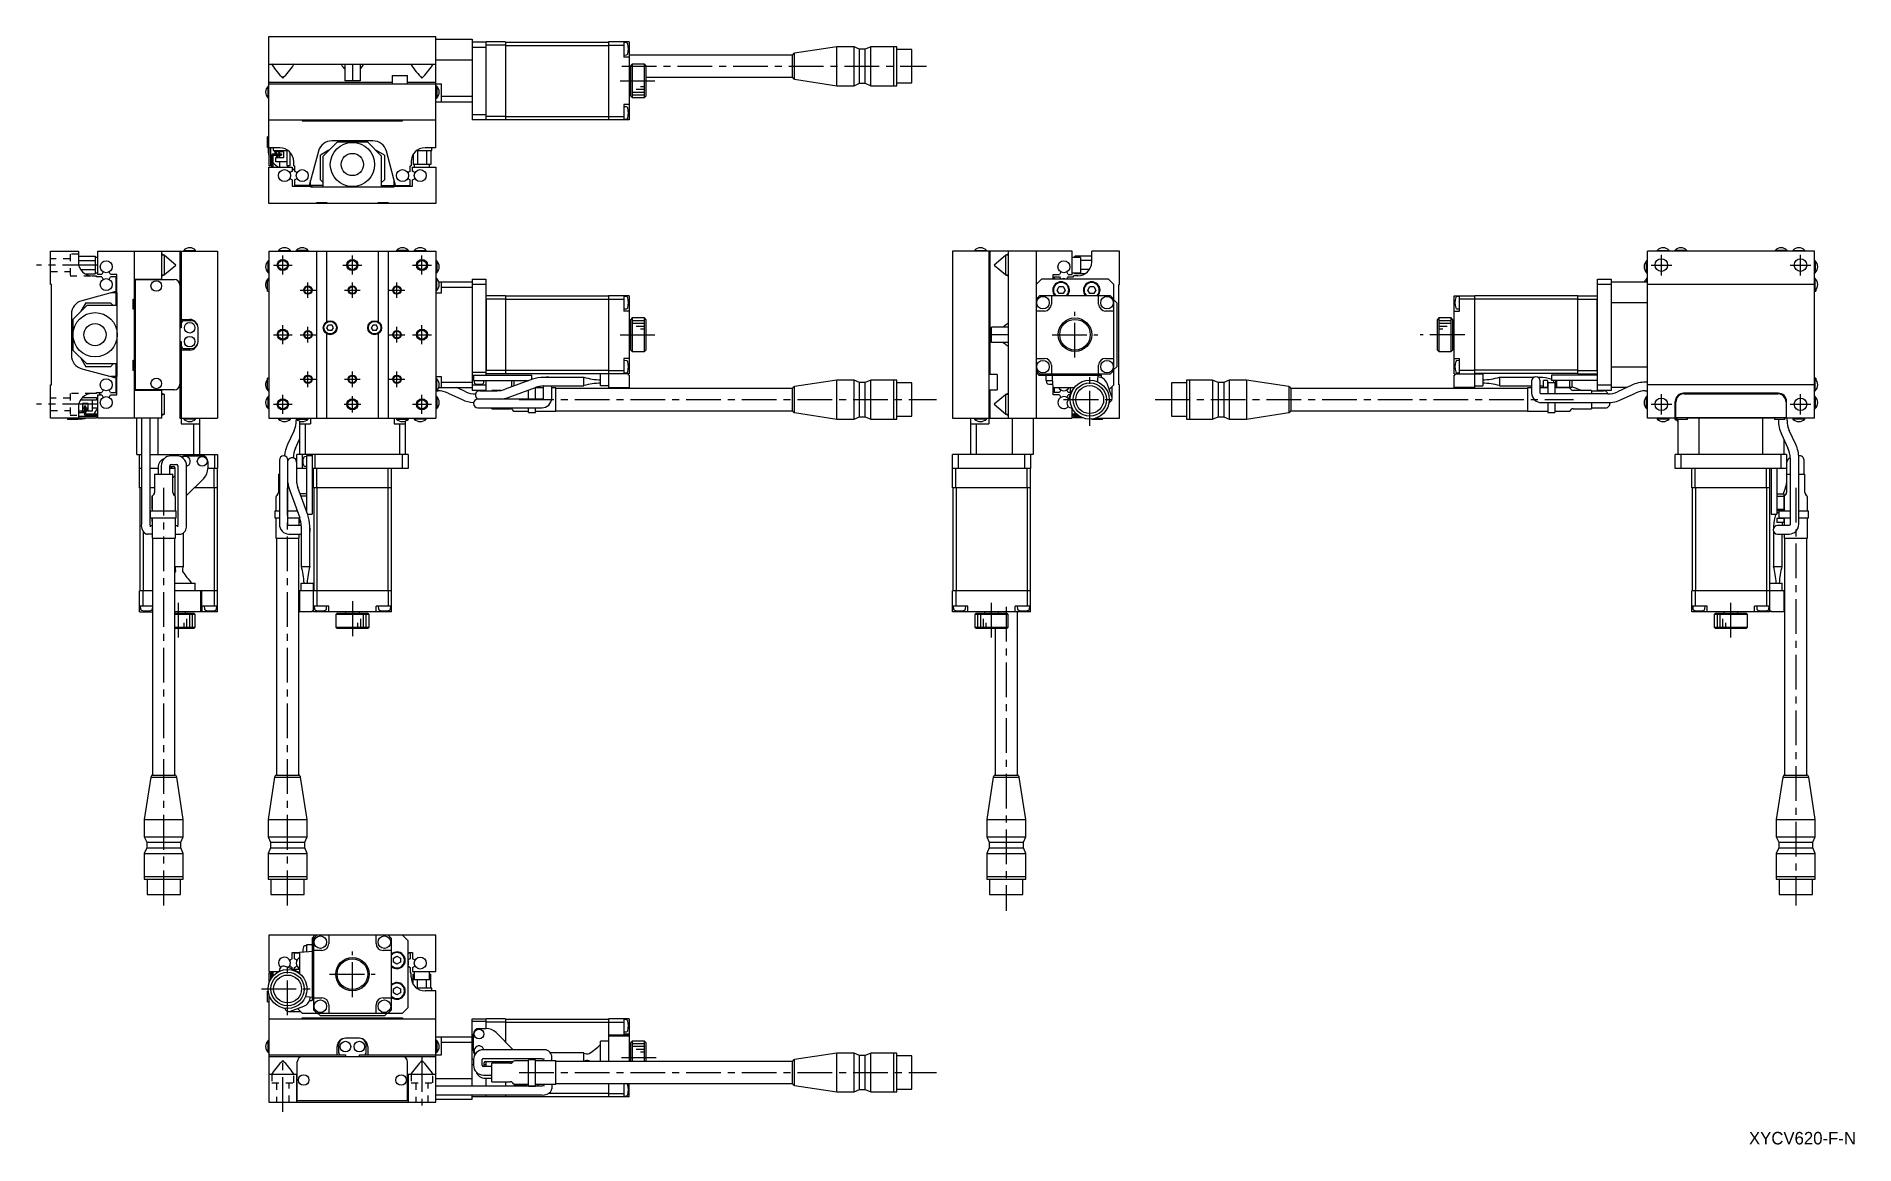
# Model space of a CAD drawing. Extents: x -243 to 411, y 17 to 415.
import ezdxf

# ---------------------------------------------------------------- set-up
doc = ezdxf.new("R2010")
doc.units = 0
doc.header["$LTSCALE"] = 10
doc.linetypes.add('CENTER', pattern=[2, 1.25, -0.25, 0.25, -0.25])
doc.linetypes.add('DOT', pattern=[0.5, 0.25, -0.25])
doc.layers.add('1', color=7, linetype='CONTINUOUS')
doc.styles.get("Standard").update_dxf_attribs({"font": 'FGP教科書体NT-M'})

msp = doc.modelspace()

# ---------------------------------------------------------------- texts
at = {"layer": '1', "color": 7}
msp.add_text('XYCV620-F-N', height=4.5, dxfattribs=at).set_placement((372.721875, 16.993359))

# ---------------------------------------------------------------- linework, layer by layer
at = {"layer": '1', "color": 7, "linetype": 'CONTINUOUS'}
for p, q in [((-159.134811, 414.911644), (-99.134811, 414.911644)), ((-159.134811, 374.911644), (-159.134811, 414.911644)), ((-99.134811, 374.911644), (-99.134811, 414.911644)), ((-99.134811, 413.911644), (-86.134811, 413.911644)), ((-86.134811, 413.911644), (-86.134811, 384.911644)), ((-86.134811, 412.911644), (-81.134811, 412.911644)), ((-81.034811, 412.911644), (-81.134811, 412.811644)), ((-81.134811, 412.911644), (-81.134811, 384.911644)), ((-74.134811, 411.711644), (-81.134811, 411.711644)), ((-74.134811, 412.911644), (-81.034811, 412.911644)), ((-74.134811, 412.911644), (-74.134811, 384.911644)), ((-74.134811, 412.811644), (-37.134811, 412.811644)), ((-74.134811, 411.670223), (-37.134811, 411.670223)), ((-29.634811, 412.911644), (-37.134811, 412.911644)), ((-37.134811, 412.911644), (-37.134811, 384.911644)), ((-37.134811, 411.711644), (-31.634811, 411.711644)), ((-31.634811, 412.911644), (-31.634811, 407.411644)), ((-30.649532, 412.575443), (-31.634811, 412.661644)), ((-29.634811, 412.911644), (-29.634811, 384.911644)), ((-86.134811, 406.411644), (-99.134811, 406.411644)), ((-81.134811, 410.911644), (-86.134811, 410.911644)), ((-31.634811, 408.161644), (-30.649532, 408.247845)), ((-29.634811, 407.411644), (-31.634811, 407.411644)), ((28.993319, 408.211644), (-29.634811, 408.211644)), ((28.993319, 400.211644), (28.993319, 408.211644)), ((44.950975, 411.211643), (29.716993, 408.89597)), ((29.716993, 399.527319), (29.716993, 408.89597)), ((44.950975, 397.211645), (44.950975, 411.211643)), ((51.143974, 411.211643), (44.950975, 411.211643)), ((51.143974, 397.211645), (51.143974, 411.211643)), ((53.143974, 410.361644), (51.143974, 411.211643)), ((53.143974, 398.061644), (53.143974, 410.361644)), ((55.143974, 410.361644), (53.143974, 410.361644)), ((57.143974, 411.211643), (55.143974, 410.361644)), ((55.143974, 398.061644), (55.143974, 410.361644)), ((57.143974, 397.211645), (57.143974, 411.211643)), ((65.400974, 411.211643), (57.143974, 411.211643)), ((65.400974, 397.211645), (65.400974, 411.211643)), ((65.450974, 411.161643), (65.400974, 411.211643)), ((65.450974, 397.211645), (65.450974, 411.211643)), ((66.450976, 411.211643), (65.450974, 411.211643)), ((66.450976, 397.211645), (66.450976, 411.211643)), ((71.950977, 410.211642), (66.450976, 410.211642)), ((71.950977, 398.211646), (71.950977, 410.211642)), ((-159.134811, 404.911644), (-99.134811, 404.911644)), ((-157.876469, 404.911644), (-158.034811, 404.78911)), ((-158.034811, 404.78911), (-158.012753, 404.677007)), ((-158.012753, 404.677007), (-157.968496, 404.57016)), ((-150.234811, 404.789123), (-150.393154, 404.911644)), ((-150.262133, 404.661783), (-150.234963, 404.781253)), ((-150.234963, 404.781253), (-150.234811, 404.789123)), ((-132.876469, 404.911644), (-133.034811, 404.789127)), ((-133.034811, 404.789127), (-133.004794, 404.654459)), ((-131.884811, 404.911644), (-131.884811, 398.911644)), ((-126.384811, 398.911644), (-131.884811, 398.911644)), ((-129.134811, 404.911644), (-129.134811, 398.911644)), ((-126.384811, 404.911644), (-126.384811, 398.911644)), ((-125.234811, 404.789126), (-125.393154, 404.911644)), ((-125.305794, 404.560499), (-125.251533, 404.693505)), ((-125.251533, 404.693505), (-125.234811, 404.789126)), ((-114.884811, 400.911645), (-109.384811, 400.911645)), ((-114.884811, 400.911645), (-114.884811, 397.911645)), ((-109.384811, 397.911645), (-109.384811, 400.911645)), ((-107.876469, 404.911644), (-108.034811, 404.789127)), ((-108.034811, 404.789127), (-108.004794, 404.654459)), ((-100.234811, 404.789126), (-100.393154, 404.911644)), ((-100.305793, 404.560501), (-100.251533, 404.693506)), ((-100.251533, 404.693506), (-100.234811, 404.789126)), ((-29.134811, 401.411644), (-29.634811, 401.411644)), ((-28.634811, 404.911644), (-29.134811, 404.411644)), ((-29.134811, 393.411644), (-29.134811, 404.411644)), ((-24.134811, 404.911644), (-28.634811, 404.911644)), ((-28.634811, 404.911644), (-28.634811, 392.911644)), ((-23.634811, 404.411644), (-24.134811, 404.911644)), ((-24.134811, 392.911644), (-24.134811, 404.911644)), ((-23.634811, 404.411644), (-23.634811, 393.411644)), ((-23.634811, 400.211644), (28.993319, 400.211644)), ((29.716993, 399.527319), (44.950975, 397.211645)), ((-159.427059, 392.761645), (-159.427059, 397.061645)), ((-159.134811, 397.061645), (-159.427059, 397.061645)), ((-159.427059, 392.761645), (-159.134811, 392.761645)), ((-114.884811, 398.411644), (-159.134811, 398.411644)), ((-159.134811, 397.911644), (-97.134811, 397.911644)), ((-99.134811, 398.411644), (-109.384811, 398.411644)), ((-98.842564, 397.061645), (-99.134811, 397.061645)), ((-99.134811, 392.761645), (-98.842564, 392.761645)), ((-98.842564, 397.061645), (-98.842564, 392.761645)), ((-97.134811, 391.411644), (-97.134811, 397.911644)), ((-97.134811, 393.411644), (-86.134811, 393.411644)), ((-29.634811, 396.411644), (-29.134811, 396.411644)), ((-29.134811, 393.411644), (-28.634811, 392.911644)), ((-28.634811, 392.911644), (-24.134811, 392.911644)), ((-24.134811, 392.911644), (-23.634811, 393.411644)), ((44.950975, 397.211645), (51.143974, 397.211645)), ((51.143974, 397.211645), (53.143974, 398.061644)), ((53.143974, 398.061644), (55.143974, 398.061644)), ((55.143974, 398.061644), (57.143974, 397.211645)), ((57.143974, 397.211645), (65.400974, 397.211645)), ((65.400974, 397.211645), (65.450974, 397.261645)), ((65.450974, 397.211645), (66.450976, 397.211645)), ((66.450976, 398.211646), (71.950977, 398.211646)), ((-99.134811, 391.411644), (-86.134811, 391.411644)), ((-86.134811, 386.911644), (-81.134811, 386.911644)), ((-74.134811, 386.111644), (-81.134811, 386.111644)), ((-74.134811, 386.153066), (-37.134811, 386.153066)), ((-37.134811, 386.111644), (-31.634811, 386.111644)), ((-29.634811, 390.411644), (-31.634811, 390.411644)), ((-31.634811, 390.411644), (-31.634811, 384.911644)), ((-30.649532, 389.575443), (-31.634811, 389.661644)), ((-159.134811, 384.911644), (-99.134811, 384.911644)), ((-147.134811, 384.911644), (-147.134811, 384.611644)), ((-147.134811, 384.611644), (-111.134811, 384.611644)), ((-111.134811, 384.611644), (-111.134811, 384.911644)), ((-81.134811, 384.911644), (-86.134811, 384.911644)), ((-81.134811, 385.011644), (-81.034811, 384.911644)), ((-74.134811, 384.911644), (-81.034811, 384.911644)), ((-74.134811, 385.011644), (-37.134811, 385.011644)), ((-29.634811, 384.911644), (-37.134811, 384.911644)), ((-31.634811, 385.161644), (-30.649532, 385.247845)), ((-159.634811, 375.011644), (-159.634811, 378.811644)), ((-159.134811, 378.811644), (-159.634811, 378.811644)), ((-159.634811, 375.011644), (-159.134811, 375.011644)), ((-155.234811, 374.911644), (-159.134811, 374.911644)), ((-159.034811, 368.411644), (-159.034811, 374.911644)), ((-158.534811, 374.911644), (-158.534811, 368.411644)), ((-157.634811, 374.911644), (-157.634811, 373.911644)), ((-157.634811, 373.911644), (-152.234811, 373.911644)), ((-157.634811, 372.711644), (-154.634811, 372.711644)), ((-156.634811, 373.411644), (-156.634811, 373.911644)), ((-153.834811, 373.411644), (-156.634811, 373.411644)), ((-155.390379, 373.411644), (-155.390379, 372.711644)), ((-154.634811, 372.711644), (-154.634811, 372.211644)), ((-153.834811, 371.411644), (-153.834811, 373.411644)), ((-152.634811, 368.411644), (-152.634811, 373.911644)), ((-151.634811, 373.381514), (-151.634811, 368.411644)), ((-141.340618, 373.705739), (-144.634811, 361.411644)), ((-137.549875, 373.996581), (-140.634811, 372.215492)), ((-134.634811, 376.911644), (-139.634811, 371.911644)), ((-121.758633, 377.411644), (-136.510989, 377.411644)), ((-123.634811, 376.911644), (-134.634811, 376.911644)), ((-131.634811, 377.411644), (-132.500837, 376.911644)), ((-125.768786, 376.911644), (-126.634811, 377.411644)), ((-118.634811, 371.911644), (-123.634811, 376.911644)), ((-117.634811, 372.215492), (-120.719748, 373.99658)), ((-113.634811, 361.411644), (-116.929004, 373.705739)), ((-107.310238, 372.502864), (-107.310238, 368.911644)), ((-106.034811, 373.911644), (-100.634811, 373.911644)), ((-105.722524, 373.911644), (-105.722524, 368.911644)), ((-99.134811, 374.911644), (-103.034811, 374.911644)), ((-102.547098, 373.911644), (-102.547098, 368.911644)), ((-100.959385, 373.911644), (-100.959385, 368.911644)), ((-100.634811, 373.911644), (-100.634811, 374.911644)), ((-159.134811, 367.911644), (-150.734811, 367.911644)), ((-159.134811, 354.911644), (-159.134811, 367.911644)), ((-158.534811, 368.411644), (-159.034811, 368.411644)), ((-158.134811, 367.911644), (-158.134811, 372.211644)), ((-157.634811, 372.211644), (-154.634811, 372.211644)), ((-157.634811, 367.911644), (-157.634811, 372.211644)), ((-156.634811, 369.911644), (-156.634811, 371.411644)), ((-156.634811, 371.411644), (-153.834811, 371.411644)), ((-152.634811, 369.911644), (-156.634811, 369.911644)), ((-155.390379, 372.211644), (-155.390379, 371.411644)), ((-155.390379, 369.911644), (-155.390379, 367.911644)), ((-151.634811, 368.411644), (-152.634811, 368.411644)), ((-152.290379, 367.911644), (-152.290379, 368.411644)), ((-150.734811, 367.911644), (-150.734811, 366.447924)), ((-150.734811, 367.161645), (-149.934811, 367.161645)), ((-150.234811, 368.411644), (-150.234811, 369.911644)), ((-150.234811, 368.411644), (-149.934811, 368.411644)), ((-149.934811, 368.411644), (-149.934811, 366.447924)), ((-140.634811, 363.411644), (-140.634811, 372.215492)), ((-139.634811, 360.911644), (-139.634811, 371.911644)), ((-118.634811, 360.911644), (-118.634811, 371.911644)), ((-117.634811, 372.215492), (-117.634811, 363.411644)), ((-109.134811, 365.95095), (-109.134811, 365.700631)), ((-108.334811, 368.411644), (-108.034811, 368.411644)), ((-108.334811, 366.447924), (-108.334811, 368.411644)), ((-108.034811, 369.911644), (-108.034811, 368.411644)), ((-107.534811, 366.447924), (-107.534811, 367.911644)), ((-107.534811, 367.911644), (-99.134811, 367.911644)), ((-100.959385, 368.911644), (-107.310238, 368.911644)), ((-106.884811, 368.911644), (-106.884811, 367.911644)), ((-101.384811, 367.911644), (-101.384811, 368.911644)), ((-99.134811, 367.911644), (-99.134811, 354.911644)), ((-150.734811, 363.375364), (-150.734811, 361.111644)), ((-150.734811, 361.111644), (-144.134811, 361.111644)), ((-149.934811, 363.375364), (-149.934811, 361.411644)), ((-139.634811, 361.411644), (-149.934811, 361.411644)), ((-148.134811, 361.111644), (-148.134811, 361.411644)), ((-145.634811, 361.411644), (-145.634811, 361.111644)), ((-144.134811, 361.411644), (-144.134811, 363.277669)), ((-144.134811, 361.111644), (-144.134811, 360.911644)), ((-144.134811, 360.911644), (-114.134811, 360.911644)), ((-143.634811, 360.911644), (-143.634811, 361.411644)), ((-140.634811, 363.411644), (-139.634811, 362.411644)), ((-118.634811, 362.411644), (-117.634811, 363.411644)), ((-118.634811, 361.411644), (-108.334811, 361.411644)), ((-114.134811, 361.411644), (-114.134811, 363.277669)), ((-114.134811, 360.911644), (-114.134811, 361.111644)), ((-114.134811, 361.111644), (-107.534811, 361.111644)), ((-109.134811, 364.122657), (-109.134811, 363.872338)), ((-109.134811, 361.411644), (-109.134811, 361.111644)), ((-108.334811, 361.411644), (-108.334811, 363.375364)), ((-107.534811, 361.111644), (-107.534811, 363.375364)), ((-99.134811, 354.911644), (-159.134811, 354.911644)), ((-141.934811, 355.261644), (-138.334811, 355.261644)), ((-141.934811, 354.911644), (-141.934811, 355.261644)), ((-139.384811, 355.261644), (-139.384811, 354.911644)), ((-138.334811, 355.261644), (-138.334811, 354.911644)), ((-119.934811, 355.261644), (-116.334811, 355.261644)), ((-119.934811, 354.911644), (-119.934811, 355.261644)), ((-118.884811, 354.911644), (-118.884811, 355.261644)), ((-116.334811, 355.261644), (-116.334811, 354.911644)), ((-237.611829, 325.785204), (-237.611829, 337.785204)), ((-237.611829, 337.785204), (-227.611829, 337.785204)), ((-227.611829, 337.785204), (-227.611829, 333.885204)), ((-227.611829, 335.96063), (-221.611829, 335.96063)), ((-227.611829, 334.372917), (-221.611829, 334.372917)), ((-221.611829, 335.96063), (-221.611829, 329.609777)), ((-220.61183, 335.535204), (-221.611829, 335.535204)), ((-220.61183, 329.385204), (-220.61183, 337.785204)), ((-220.61183, 337.785204), (-177.611829, 337.785204)), ((-207.611829, 337.785204), (-207.611829, 277.785204)), ((-197.611829, 327.585204), (-197.611829, 337.785204)), ((-197.489305, 336.685204), (-197.611829, 336.526861)), ((-196.611829, 336.285204), (-197.611829, 336.285204)), ((-196.741081, 336.285704), (-197.489305, 336.685204)), ((-192.611829, 332.785204), (-196.612206, 336.191361)), ((-196.611829, 329.285204), (-196.611829, 336.285204)), ((-191.111829, 337.785204), (-191.111829, 277.785204)), ((-190.611829, 337.785204), (-190.611829, 310.285204)), ((-189.761829, 338.077451), (-185.461829, 338.077451)), ((-189.761829, 338.077451), (-189.761829, 337.785204)), ((-185.461829, 337.785204), (-185.461829, 338.077451)), ((-177.611829, 337.785204), (-177.611829, 277.785204)), ((-159.134811, 334.335204), (-159.427059, 334.335204)), ((-159.427059, 330.035204), (-159.427059, 334.335204)), ((-159.134811, 337.785204), (-99.134811, 337.785204)), ((-159.134811, 337.785204), (-159.134811, 277.785204)), ((-155.684811, 338.077451), (-155.684811, 337.785204)), ((-155.684811, 338.077451), (-151.384811, 338.077451)), ((-151.384811, 337.785204), (-151.384811, 338.077451)), ((-149.284811, 338.077451), (-149.284811, 337.785204)), ((-144.984811, 338.077451), (-149.284811, 338.077451)), ((-144.984811, 337.785204), (-144.984811, 338.077451)), ((-141.934811, 277.785204), (-141.934811, 337.785204)), ((-138.334811, 312.478375), (-138.334811, 337.785204)), ((-119.934811, 337.785204), (-119.934811, 312.478375)), ((-116.334811, 337.785204), (-116.334811, 277.785204)), ((-113.284811, 338.077451), (-113.284811, 337.785204)), ((-108.984811, 338.077451), (-113.284811, 338.077451)), ((-108.984811, 337.785204), (-108.984811, 338.077451)), ((-106.884811, 338.077451), (-106.884811, 337.785204)), ((-106.884811, 338.077451), (-102.584811, 338.077451)), ((-102.584811, 337.785204), (-102.584811, 338.077451)), ((-99.134811, 337.785204), (-99.134811, 277.785204)), ((-98.842564, 334.335204), (-99.134811, 334.335204)), ((-98.842564, 334.335204), (-98.842564, 330.035204)), ((129.52684, 337.785204), (86.52684, 337.785204)), ((86.52684, 337.785204), (86.52684, 277.785204)), ((94.37684, 338.077451), (98.67684, 338.077451)), ((94.37684, 338.077451), (94.37684, 337.785204)), ((98.67684, 337.785204), (98.67684, 338.077451)), ((99.52684, 337.785204), (99.52684, 275.785204)), ((100.02684, 293.535204), (100.02684, 337.785204)), ((105.527036, 336.191227), (101.52684, 332.785204)), ((106.52684, 336.285204), (105.52684, 336.285204)), ((105.52684, 336.285204), (105.52684, 329.285204)), ((106.40432, 336.685204), (105.655466, 336.285254)), ((106.52684, 336.526861), (106.40432, 336.685204)), ((106.52684, 337.785204), (106.52684, 277.785204)), ((116.52684, 337.785204), (116.52684, 277.785204)), ((129.52684, 329.385204), (129.52684, 337.785204)), ((132.52684, 335.535204), (129.52684, 335.535204)), ((136.52684, 335.96063), (130.52684, 335.96063)), ((130.52684, 335.535204), (130.52684, 335.96063)), ((132.52684, 335.535204), (132.52684, 330.035204)), ((136.52684, 334.372917), (132.52684, 334.372917)), ((146.52684, 337.785204), (136.52684, 337.785204)), ((136.52684, 333.885204), (136.52684, 337.785204)), ((146.52684, 325.785204), (146.52684, 337.785204)), ((335.947976, 330.035204), (335.947976, 334.335204)), ((336.240224, 334.335204), (335.947976, 334.335204)), ((396.240224, 337.785204), (336.240224, 337.785204)), ((336.240224, 277.785204), (336.240224, 337.785204)), ((339.690224, 338.077451), (343.990224, 338.077451)), ((339.690224, 338.077451), (339.690224, 337.785204)), ((343.990224, 337.785204), (343.990224, 338.077451)), ((350.390224, 338.077451), (346.090224, 338.077451)), ((346.090224, 338.077451), (346.090224, 337.785204)), ((350.390224, 337.785204), (350.390224, 338.077451)), ((386.390224, 338.077451), (382.090224, 338.077451)), ((382.090224, 338.077451), (382.090224, 337.785204)), ((386.390224, 337.785204), (386.390224, 338.077451)), ((388.490224, 338.077451), (392.790224, 338.077451)), ((388.490224, 338.077451), (388.490224, 337.785204)), ((392.790224, 337.785204), (392.790224, 338.077451)), ((396.240224, 277.785204), (396.240224, 337.785204)), ((396.532471, 334.335204), (396.240224, 334.335204)), ((396.532471, 334.335204), (396.532471, 330.035204)), ((-226.827588, 331.19749), (-221.611829, 331.19749)), ((-225.203049, 329.609777), (-221.611829, 329.609777)), ((-222.611829, 328.885204), (-221.111829, 328.885204)), ((-221.611829, 330.035204), (-220.61183, 330.035204)), ((-221.111829, 328.585204), (-221.111829, 328.885204)), ((-219.148109, 328.585204), (-221.111829, 328.585204)), ((-219.14811, 329.385204), (-220.61183, 329.385204)), ((-218.651135, 327.785204), (-218.400816, 327.785204)), ((-216.822843, 327.785204), (-216.572524, 327.785204)), ((-213.81183, 329.385204), (-216.07555, 329.385204)), ((-214.111829, 328.585204), (-216.075549, 328.585204)), ((-214.111829, 328.585204), (-214.111829, 318.285204)), ((-214.111829, 327.785204), (-213.81183, 327.785204)), ((-213.81183, 322.785204), (-213.81183, 329.385204)), ((-207.611829, 327.785204), (-197.611829, 327.785204)), ((-207.111829, 287.985204), (-207.111829, 327.585204)), ((-207.111829, 327.585204), (-193.111829, 327.585204)), ((-206.111829, 327.585204), (-206.111829, 327.785204)), ((-197.611829, 329.285204), (-196.611829, 329.285204)), ((-197.611829, 329.043546), (-197.489316, 328.885204)), ((-197.489316, 328.885204), (-196.740517, 329.285109)), ((-196.612098, 329.379127), (-192.611829, 332.785204)), ((-159.634811, 323.385204), (-159.634811, 327.185204)), ((-159.134811, 327.185204), (-159.634811, 327.185204)), ((-159.427059, 330.035204), (-159.134811, 330.035204)), ((-159.427059, 327.935204), (-159.427059, 327.185204)), ((-159.134811, 327.935204), (-159.427059, 327.935204)), ((-99.134811, 330.035204), (-98.842564, 330.035204)), ((-98.842564, 327.935204), (-99.134811, 327.935204)), ((-98.842564, 323.635204), (-98.842564, 327.935204)), ((-98.106384, 326.785204), (-86.134811, 326.785204)), ((-97.134811, 322.785204), (-97.134811, 326.785204)), ((-86.134811, 327.785204), (-81.134811, 327.785204)), ((-86.134811, 327.785204), (-86.134811, 287.785204)), ((-81.134811, 327.785204), (-81.134811, 293.285204)), ((101.52684, 332.785204), (105.527263, 329.379012)), ((105.52684, 329.285204), (106.52684, 329.285204)), ((105.655559, 329.285086), (106.404338, 328.885204)), ((106.404338, 328.885204), (106.52684, 329.043546)), ((118.52684, 327.785204), (116.52684, 325.785204)), ((142.52684, 327.785204), (118.52684, 327.785204)), ((122.72684, 329.385204), (124.99056, 329.385204)), ((122.72684, 327.785204), (122.72684, 329.385204)), ((123.02684, 328.585204), (124.99056, 328.585204)), ((123.02684, 328.585204), (123.02684, 327.785204)), ((128.06312, 329.385204), (129.52684, 329.385204)), ((128.06312, 328.585204), (130.02684, 328.585204)), ((129.52684, 330.035204), (132.52684, 330.035204)), ((130.02684, 328.585204), (130.02684, 328.885204)), ((131.52684, 328.885204), (130.02684, 328.885204)), ((130.52684, 329.609777), (130.52684, 330.035204)), ((134.116611, 329.609777), (130.52684, 329.609777)), ((135.742741, 331.19749), (132.52684, 331.19749)), ((144.52684, 325.785204), (142.52684, 327.785204)), ((318.240224, 327.785204), (323.240224, 327.785204)), ((318.240224, 287.785204), (318.240224, 327.785204)), ((323.240224, 327.785204), (323.240224, 287.785204)), ((323.240224, 326.785204), (336.240224, 326.785204)), ((335.947976, 330.035204), (336.240224, 330.035204)), ((335.947976, 327.935204), (335.947976, 326.785204)), ((336.240224, 327.935204), (335.947976, 327.935204)), ((396.240224, 330.035204), (396.532471, 330.035204)), ((396.532471, 327.935204), (396.240224, 327.935204)), ((396.532471, 323.635204), (396.532471, 327.935204)), ((-237.311829, 325.785204), (-237.611829, 325.785204)), ((-237.311829, 289.785204), (-237.311829, 325.785204)), ((-214.111829, 323.285204), (-226.405925, 319.991011)), ((-214.111829, 322.785204), (-215.977855, 322.785204)), ((-213.61183, 322.785204), (-213.81183, 322.785204)), ((-213.611829, 292.785204), (-213.61183, 322.785204)), ((-207.96183, 320.585204), (-207.61183, 320.585204)), ((-207.961829, 316.985204), (-207.96183, 320.585204)), ((-159.634811, 323.385204), (-159.134811, 323.385204)), ((-99.134811, 323.635204), (-98.842564, 323.635204)), ((-99.134811, 322.785204), (-97.134811, 322.785204)), ((-86.134811, 324.785204), (-97.134811, 324.785204)), ((-81.134811, 325.785204), (-86.134811, 325.785204)), ((-74.134811, 321.785204), (-81.134811, 321.785204)), ((-81.134811, 320.685204), (-81.034811, 320.585204)), ((-74.134811, 320.585204), (-81.034811, 320.585204)), ((-81.034811, 320.585204), (-81.034811, 294.985204)), ((-74.134811, 321.785204), (-74.134811, 293.785204)), ((-74.134811, 321.685204), (-37.134811, 321.685204)), ((-74.134811, 320.543782), (-37.134811, 320.543782)), ((-37.134811, 321.785204), (-37.134811, 288.785204)), ((-29.634811, 321.785204), (-37.134811, 321.785204)), ((-37.134811, 320.585204), (-31.634811, 320.585204)), ((-31.634811, 321.785204), (-31.634811, 316.285204)), ((-30.649532, 321.449003), (-31.634811, 321.535204)), ((-29.634811, 321.785204), (-29.634811, 293.785204)), ((117.72684, 321.785204), (116.52684, 320.585204)), ((143.32684, 321.785204), (117.72684, 321.785204)), ((122.02684, 321.785204), (122.02684, 318.785204)), ((124.083464, 323.785204), (124.805152, 325.035204)), ((124.805152, 322.535204), (124.083464, 323.785204)), ((124.805152, 325.035204), (126.248528, 325.035204)), ((126.248528, 322.535204), (124.805152, 322.535204)), ((126.248528, 325.035204), (126.970216, 323.785204)), ((126.970216, 323.785204), (126.248528, 322.535204)), ((135.083464, 323.785204), (135.805152, 325.035204)), ((135.805152, 322.535204), (135.083464, 323.785204)), ((135.805152, 325.035204), (137.248528, 325.035204)), ((137.248528, 322.535204), (135.805152, 322.535204)), ((137.248528, 325.035204), (137.970216, 323.785204)), ((137.970216, 323.785204), (137.248528, 322.535204)), ((139.02684, 318.785204), (139.02684, 321.785204)), ((144.52684, 320.585204), (143.32684, 321.785204)), ((144.52684, 289.785204), (144.52684, 325.785204)), ((145.52684, 319.285204), (144.52684, 320.285204)), ((146.22684, 325.785204), (146.52684, 325.785204)), ((146.22684, 289.785204), (146.22684, 325.785204)), ((266.740224, 293.785204), (266.740224, 321.785204)), ((266.740224, 321.785204), (274.240224, 321.785204)), ((268.740224, 321.535204), (267.754944, 321.449003)), ((268.740224, 316.285204), (268.740224, 321.785204)), ((274.240224, 320.585204), (268.740224, 320.585204)), ((274.240224, 288.785204), (274.240224, 321.785204)), ((311.240224, 321.685204), (274.240224, 321.685204)), ((311.240224, 320.543782), (274.240224, 320.543782)), ((311.240224, 321.785204), (318.240224, 321.785204)), ((311.240224, 293.785204), (311.240224, 321.785204)), ((311.240224, 320.585204), (318.140224, 320.585204)), ((318.140224, 320.585204), (318.240224, 320.685204)), ((318.140224, 294.985204), (318.140224, 320.585204)), ((323.240224, 325.785204), (318.240224, 325.785204)), ((396.240224, 325.785204), (336.240224, 325.785204)), ((396.240224, 323.635204), (396.532471, 323.635204)), ((396.240224, 323.385204), (396.740224, 323.385204)), ((396.740224, 323.859068), (396.740224, 323.385204)), ((-230.111829, 315.161382), (-230.111829, 300.409026)), ((-224.61183, 318.285204), (-229.611829, 313.285204)), ((-224.915677, 319.285204), (-226.696766, 316.200267)), ((-224.915677, 319.285204), (-216.111829, 319.285204)), ((-213.61183, 318.285204), (-224.61183, 318.285204)), ((-215.111829, 318.285204), (-216.111829, 319.285204)), ((-207.61183, 318.035204), (-207.96183, 318.035204)), ((-207.611829, 316.985204), (-207.961829, 316.985204)), ((-31.634811, 317.035204), (-30.649532, 317.121405)), ((-29.634811, 316.285204), (-31.634811, 316.285204)), ((-28.634811, 313.785204), (-29.134811, 313.285204)), ((-28.634811, 313.785204), (-28.634811, 301.785204)), ((-24.134811, 313.785204), (-28.634811, 313.785204)), ((-24.134811, 301.785204), (-24.134811, 313.785204)), ((-23.634811, 313.285204), (-24.134811, 313.785204)), ((119.52684, 316.285204), (116.52684, 316.285204)), ((144.52684, 316.285204), (141.52684, 316.285204)), ((145.52684, 319.285204), (145.52684, 296.285204)), ((261.240224, 313.785204), (260.740224, 313.285204)), ((261.240224, 313.785204), (261.240224, 301.785204)), ((265.740224, 313.785204), (261.240224, 313.785204)), ((265.740224, 301.785204), (265.740224, 313.785204)), ((266.240224, 313.285204), (265.740224, 313.785204)), ((266.740224, 316.285204), (268.740224, 316.285204)), ((267.754944, 317.121405), (268.740224, 317.035204)), ((336.240224, 319.285204), (323.240224, 319.285204)), ((-229.611829, 311.151229), (-230.111829, 310.285204)), ((-229.611829, 313.285204), (-229.611829, 302.285204)), ((-190.611829, 310.285204), (-191.111829, 310.285204)), ((-190.611829, 313.285204), (-187.611829, 313.285204)), ((-187.111829, 312.785204), (-189.611829, 312.785204)), ((-184.611829, 305.285204), (-184.611829, 310.285204)), ((-138.334811, 277.785204), (-138.334811, 308.092033)), ((-138.289512, 310.285204), (-137.712161, 311.285204)), ((-137.712161, 309.285204), (-138.289512, 310.285204)), ((-137.712161, 311.285204), (-136.557461, 311.285204)), ((-136.557461, 309.285204), (-137.712161, 309.285204)), ((-135.980111, 310.285204), (-136.557461, 311.285204)), ((-136.557461, 309.285204), (-135.980111, 310.285204)), ((-122.289512, 310.285204), (-121.712161, 311.285204)), ((-121.712161, 309.285204), (-122.289512, 310.285204)), ((-121.712161, 311.285204), (-120.557461, 311.285204)), ((-120.557461, 309.285204), (-121.712161, 309.285204)), ((-119.980111, 310.285204), (-120.557461, 311.285204)), ((-120.557461, 309.285204), (-119.980111, 310.285204)), ((-119.934811, 308.092033), (-119.934811, 277.785204)), ((-29.134811, 310.285204), (-29.634811, 310.285204)), ((-29.134811, 302.285204), (-29.134811, 313.285204)), ((-23.634811, 313.285204), (-23.634811, 302.285204)), ((106.52684, 310.535204), (100.52684, 310.535204)), ((100.52684, 305.035204), (100.52684, 310.535204)), ((106.52684, 307.785204), (100.52684, 307.785204)), ((106.404322, 311.685204), (106.269654, 311.655186)), ((106.52684, 311.526861), (106.404322, 311.685204)), ((260.740224, 302.285204), (260.740224, 313.285204)), ((266.240224, 313.285204), (266.240224, 302.285204)), ((266.740224, 310.285204), (266.240224, 310.285204)), ((-230.111829, 305.285204), (-229.611829, 304.419178)), ((-229.611829, 302.285204), (-224.611829, 297.285204)), ((-191.111829, 305.285204), (-190.611829, 305.285204)), ((-190.611829, 305.285204), (-190.611829, 275.785204)), ((-187.611829, 302.285204), (-190.611829, 302.285204)), ((-189.611829, 302.785204), (-187.111829, 302.785204)), ((-29.634811, 305.285204), (-29.134811, 305.285204)), ((-29.134811, 302.285204), (-28.634811, 301.785204)), ((-28.634811, 301.785204), (-24.134811, 301.785204)), ((-24.134811, 301.785204), (-23.634811, 302.285204)), ((106.52684, 305.035204), (100.52684, 305.035204)), ((106.175696, 303.956185), (106.308701, 303.901926)), ((106.308701, 303.901926), (106.404322, 303.885204)), ((106.404322, 303.885204), (106.52684, 304.043546)), ((260.740224, 302.285204), (261.240224, 301.785204)), ((261.240224, 301.785204), (265.740224, 301.785204)), ((265.740224, 301.785204), (266.240224, 302.285204)), ((266.240224, 305.285204), (266.740224, 305.285204)), ((-226.696766, 299.37014), (-224.915677, 296.285204)), ((-226.405925, 295.579397), (-214.111829, 292.285204)), ((-216.111829, 296.285204), (-224.915677, 296.285204)), ((-213.611829, 297.285204), (-224.611829, 297.285204)), ((-216.111829, 296.285204), (-215.111829, 297.285204)), ((-214.111829, 297.285204), (-214.111829, 286.985204)), ((-207.961829, 298.585204), (-207.611829, 298.585204)), ((-207.961829, 294.985204), (-207.961829, 298.585204)), ((-207.961829, 297.535204), (-207.611829, 297.535204)), ((-207.611829, 294.985204), (-207.961829, 294.985204)), ((-86.134811, 294.285204), (-81.134811, 294.285204)), ((-81.034811, 294.985204), (-81.134811, 294.885204)), ((-74.134811, 294.985204), (-81.034811, 294.985204)), ((-74.134811, 295.026625), (-37.134811, 295.026625)), ((-37.134811, 294.985204), (-31.634811, 294.985204)), ((-29.634811, 299.285204), (-31.634811, 299.285204)), ((-31.634811, 299.285204), (-31.634811, 293.785204)), ((-30.649532, 298.449003), (-31.634811, 298.535204)), ((-31.634811, 294.035204), (-30.649532, 294.121405)), ((116.52684, 299.285204), (119.52684, 299.285204)), ((116.52684, 294.985204), (117.72684, 293.785204)), ((116.52684, 294.285204), (117.52684, 293.285204)), ((122.02684, 296.785204), (122.02684, 293.785204)), ((139.02684, 293.785204), (139.02684, 296.785204)), ((141.52684, 299.285204), (144.52684, 299.285204)), ((143.32684, 293.785204), (144.52684, 294.985204)), ((144.52684, 295.285204), (145.52684, 296.285204)), ((266.740224, 299.285204), (268.740224, 299.285204)), ((268.740224, 298.535204), (267.754944, 298.449003)), ((267.754944, 294.121405), (268.740224, 294.035204)), ((268.740224, 293.785204), (268.740224, 299.285204)), ((274.240224, 294.985204), (268.740224, 294.985204)), ((311.240224, 295.026625), (274.240224, 295.026625)), ((311.240224, 294.985204), (318.140224, 294.985204)), ((318.240224, 294.885204), (318.140224, 294.985204)), ((323.240224, 296.285204), (336.240224, 296.285204)), ((-237.611829, 277.785204), (-237.611829, 289.785204)), ((-237.611829, 289.785204), (-237.311829, 289.785204)), ((-214.111829, 292.785204), (-215.977855, 292.785204)), ((-213.611829, 293.285204), (-214.111829, 293.285204)), ((-214.111829, 291.285204), (-213.811829, 291.285204)), ((-213.811829, 288.785204), (-214.111829, 288.785204)), ((-213.811829, 286.185204), (-213.811829, 292.785204)), ((-213.811829, 292.785204), (-213.611829, 292.785204)), ((-197.611829, 287.785204), (-207.611829, 287.785204)), ((-193.111829, 287.985204), (-207.111829, 287.985204)), ((-206.111829, 287.785204), (-206.111829, 287.985204)), ((-197.611829, 277.785204), (-197.611829, 287.985204)), ((-159.634811, 288.385204), (-159.634811, 292.185204)), ((-159.134811, 292.185204), (-159.634811, 292.185204)), ((-159.634811, 288.385204), (-159.134811, 288.385204)), ((-159.427059, 288.385204), (-159.427059, 287.635204)), ((-159.427059, 287.635204), (-159.134811, 287.635204)), ((-99.134811, 292.785204), (-97.134811, 292.785204)), ((-98.842564, 291.935204), (-99.134811, 291.935204)), ((-99.134811, 287.635204), (-98.351758, 287.635204)), ((-98.842564, 287.635204), (-98.842564, 291.935204)), ((-98.106384, 288.785204), (-86.134811, 288.785204)), ((-97.134811, 288.785204), (-97.134811, 292.785204)), ((-97.134811, 290.785204), (-86.134811, 290.785204)), ((-88.425911, 287.30072), (-91.609396, 288.785204)), ((-86.134811, 293.285204), (-64.634811, 293.285204)), ((-86.134811, 289.785204), (-81.134811, 289.785204)), ((-81.134811, 287.785204), (-86.134811, 287.785204)), ((-85.634811, 293.285204), (-85.634811, 291.285204)), ((-85.634811, 291.285204), (-65.736404, 291.285204)), ((-85.384811, 291.285204), (-85.325075, 290.602416)), ((-83.390508, 287.671922), (-77.153778, 287.671922)), ((-81.944547, 290.602416), (-81.884811, 291.285204)), ((-74.134811, 293.785204), (-81.134811, 293.785204)), ((-81.134811, 291.285204), (-81.134811, 287.785204)), ((-79.049025, 287.671922), (-79.049025, 287.785204)), ((-75.77478, 287.785204), (-79.049025, 287.785204)), ((-64.421874, 291.763653), (-74.263707, 288.181519)), ((-74.134811, 293.885204), (-37.134811, 293.885204)), ((-73.203445, 285.268472), (-63.361612, 288.850606)), ((-71.934811, 291.285204), (-71.934811, 289.029168)), ((-71.117566, 291.285204), (-71.117566, 289.326621)), ((-66.450132, 291.285204), (-66.450132, 291.025428)), ((-66.034811, 291.285204), (-66.034811, 291.176592)), ((-65.884811, 284.629636), (-65.884811, 287.932237)), ((-64.634811, 291.686151), (-64.634811, 293.285204)), ((-63.384811, 284.629636), (-63.384811, 288.842162)), ((-61.734811, 288.785204), (-63.384811, 288.785204)), ((-60.621733, 288.685204), (-63.384811, 288.685204)), ((-63.234811, 288.855204), (-63.348949, 288.855204)), ((-63.234811, 288.785204), (-63.234811, 288.895618)), ((-61.734811, 289.265241), (-61.734811, 288.785204)), ((-60.621733, 289.358869), (-60.621733, 284.959021)), ((-45.934811, 292.460204), (-60.471541, 292.460204)), ((-60.471541, 289.360204), (-45.934811, 289.360204)), ((-57.521733, 284.959021), (-57.521733, 289.360204)), ((-56.049025, 288.685204), (-57.521733, 288.685204)), ((-56.049025, 280.285204), (-56.049025, 288.685204)), ((28.993319, 288.485204), (-56.049025, 288.485204)), ((-45.934811, 289.360204), (-45.934811, 292.485204)), ((-39.934811, 289.385204), (-39.934811, 293.785204)), ((-29.634811, 293.785204), (-39.934811, 293.785204)), ((-37.134811, 289.385204), (-39.934811, 289.385204)), ((-37.134811, 288.785204), (-29.634811, 288.785204)), ((-29.934811, 293.285204), (-29.934811, 293.785204)), ((-29.634811, 293.285204), (-29.934811, 293.285204)), ((-29.634811, 293.285204), (-29.634811, 288.785204)), ((28.993319, 280.485204), (28.993319, 288.485204)), ((44.950975, 291.485203), (29.716993, 289.169529)), ((29.716993, 279.800878), (29.716993, 289.169529)), ((51.143974, 291.485203), (44.950975, 291.485203)), ((44.950975, 277.485205), (44.950975, 291.485203)), ((53.143974, 290.635204), (51.143974, 291.485203)), ((51.143974, 277.485205), (51.143974, 291.485203)), ((55.143974, 290.635204), (53.143974, 290.635204)), ((53.143974, 278.335204), (53.143974, 290.635204)), ((57.143974, 291.485203), (55.143974, 290.635204)), ((55.143974, 278.335204), (55.143974, 290.635204)), ((65.400974, 291.485203), (57.143974, 291.485203)), ((57.143974, 277.485205), (57.143974, 291.485203)), ((65.450974, 291.435203), (65.400974, 291.485203)), ((65.400974, 277.485205), (65.400974, 291.485203)), ((66.450976, 291.485203), (65.450974, 291.485203)), ((65.450974, 277.485205), (65.450974, 291.485203)), ((66.450976, 277.485205), (66.450976, 291.485203)), ((71.950977, 290.485202), (66.450976, 290.485202)), ((71.950977, 278.485206), (71.950977, 290.485202)), ((102.52684, 293.535204), (99.52684, 293.535204)), ((99.52684, 288.035204), (102.52684, 288.035204)), ((100.02684, 277.785204), (100.02684, 288.035204)), ((102.52684, 293.535204), (102.52684, 288.035204)), ((117.52684, 293.285204), (140.02684, 293.285204)), ((117.72684, 293.785204), (143.32684, 293.785204)), ((120.02684, 293.285204), (120.02684, 291.285204)), ((120.02684, 291.285204), (122.451657, 291.285204)), ((120.27684, 291.285204), (120.336576, 290.602416)), ((122.62647, 288.785204), (122.27684, 293.785204)), ((122.626474, 288.785204), (130.303255, 288.785204)), ((122.72684, 286.185204), (122.72684, 288.785204)), ((123.02684, 288.785204), (123.02684, 286.985204)), ((128.776841, 288.785204), (128.776841, 286.428303)), ((138.77684, 293.785204), (138.576655, 290.922477)), ((138.703294, 292.617023), (138.695153, 292.617023)), ((140.02684, 292.361067), (140.02684, 293.285204)), ((143.783364, 285.489152), (142.039202, 290.281195)), ((142.835373, 288.093736), (144.52684, 289.785204)), ((143.87684, 284.959021), (143.87684, 289.135204)), ((146.52684, 289.785204), (146.22684, 289.785204)), ((146.52684, 277.785204), (146.52684, 289.785204)), ((165.154435, 290.485202), (165.154435, 278.485206)), ((170.654436, 290.485202), (165.154435, 290.485202)), ((170.654436, 291.485203), (170.654436, 277.485205)), ((171.654438, 291.485203), (170.654436, 291.485203)), ((171.654438, 291.485203), (171.654438, 277.485205)), ((171.704438, 291.485203), (171.654438, 291.435203)), ((171.704438, 291.485203), (171.704438, 277.485205)), ((179.961438, 291.485203), (171.704438, 291.485203)), ((179.961438, 291.485203), (179.961438, 277.485205)), ((181.961438, 290.635204), (179.961438, 291.485203)), ((181.961438, 290.635204), (181.961438, 278.335204)), ((183.961438, 290.635204), (181.961438, 290.635204)), ((185.961438, 291.485203), (183.961438, 290.635204)), ((183.961438, 290.635204), (183.961438, 278.335204)), ((185.961438, 291.485203), (185.961438, 277.485205)), ((192.154437, 291.485203), (185.961438, 291.485203)), ((192.154437, 291.485203), (192.154437, 277.485205)), ((207.38842, 289.169529), (192.154437, 291.485203)), ((207.38842, 289.169529), (207.38842, 279.800878)), ((208.112094, 288.485204), (208.112094, 280.485204)), ((293.154437, 288.485204), (208.112094, 288.485204)), ((266.740224, 293.785204), (277.040224, 293.785204)), ((266.740224, 288.785204), (266.740224, 293.285204)), ((266.740224, 293.285204), (267.040224, 293.285204)), ((274.240224, 288.785204), (266.740224, 288.785204)), ((267.040224, 293.785204), (267.040224, 293.285204)), ((311.240224, 293.885204), (274.240224, 293.885204)), ((274.240224, 289.385204), (277.040224, 289.385204)), ((277.040224, 293.785204), (277.040224, 289.385204)), ((283.040224, 292.485204), (283.040224, 289.360204)), ((295.497773, 292.460204), (283.040224, 292.460204)), ((283.040224, 289.360204), (294.627146, 289.360204)), ((293.154437, 288.685204), (293.154437, 280.285204)), ((294.627146, 288.685204), (293.154437, 288.685204)), ((294.627146, 291.067023), (294.627146, 286.838406)), ((297.576954, 292.460204), (296.856519, 292.460204)), ((297.727146, 286.838406), (297.727146, 291.067023)), ((300.490224, 288.685204), (297.727146, 288.685204)), ((298.840224, 288.785204), (298.840224, 291.285204)), ((300.340224, 291.285204), (298.840224, 291.285204)), ((300.490224, 288.785204), (298.840224, 288.785204)), ((300.340224, 291.285204), (300.340224, 288.785204)), ((300.340224, 290.055204), (300.490224, 290.055204)), ((300.490224, 288.855204), (300.340224, 288.855204)), ((302.685099, 290.555204), (300.490224, 290.555204)), ((300.490224, 290.555204), (300.490224, 286.509021)), ((301.740224, 291.686151), (301.527287, 291.763653)), ((301.740224, 293.285204), (301.740224, 291.285204)), ((318.240224, 293.285204), (301.740224, 293.285204)), ((318.240224, 291.285204), (301.740224, 291.285204)), ((302.440224, 291.285204), (302.440224, 290.555204)), ((302.990224, 290.439928), (302.685099, 290.555204)), ((302.990224, 290.439928), (302.990224, 286.509021)), ((303.140224, 288.855204), (302.990224, 288.855204)), ((309.040224, 288.785204), (302.990224, 288.785204)), ((307.840224, 288.685204), (302.990224, 288.685204)), ((303.140224, 291.285204), (303.140224, 288.785204)), ((303.555545, 291.285204), (303.555545, 288.785204)), ((308.222979, 291.285204), (308.222979, 288.785204)), ((308.861544, 288.078097), (308.547331, 288.392311)), ((309.040224, 291.285204), (309.040224, 288.785204)), ((311.36912, 288.181519), (309.040224, 289.029168)), ((316.154437, 287.785204), (309.568651, 287.785204)), ((311.240224, 293.785204), (318.240224, 293.785204)), ((316.154437, 287.785204), (316.154437, 286.509021)), ((316.154437, 287.671922), (320.49592, 287.671922)), ((318.240224, 289.785204), (323.240224, 289.785204)), ((323.240224, 287.785204), (318.240224, 287.785204)), ((328.714808, 288.785204), (323.240224, 288.785204)), ((330.575929, 289.653059), (325.531324, 287.30072)), ((336.240224, 290.735204), (335.45717, 290.735204)), ((335.45717, 287.635204), (336.240224, 287.635204)), ((396.240224, 289.785204), (336.240224, 289.785204)), ((396.740224, 292.185204), (396.240224, 292.185204)), ((396.532471, 291.935204), (396.240224, 291.935204)), ((396.240224, 287.635204), (396.532471, 287.635204)), ((396.532471, 287.635204), (396.532471, 291.935204)), ((396.740224, 292.185204), (396.740224, 291.71134)), ((-227.611829, 281.685204), (-227.611829, 277.785204)), ((-221.111829, 284.285204), (-226.882615, 284.285204)), ((-224.111829, 283.085204), (-226.111829, 283.085204)), ((-226.111829, 283.085204), (-226.111829, 280.285204)), ((-226.111829, 281.529636), (-225.411829, 281.529636)), ((-226.0817, 285.285204), (-221.111829, 285.285204)), ((-225.411829, 282.285204), (-224.911829, 282.285204)), ((-225.411829, 279.285204), (-225.411829, 282.285204)), ((-224.911829, 279.285204), (-224.911829, 282.285204)), ((-224.911829, 281.529636), (-224.111829, 281.529636)), ((-224.111829, 280.285204), (-224.111829, 283.085204)), ((-221.111829, 286.685204), (-222.611829, 286.685204)), ((-222.611829, 284.285204), (-222.611829, 280.285204)), ((-222.611829, 281.529636), (-220.611829, 281.529636)), ((-221.111829, 286.985204), (-219.148109, 286.985204)), ((-221.111829, 286.685204), (-221.111829, 286.985204)), ((-221.111829, 285.285204), (-221.111829, 284.285204)), ((-220.611829, 284.629636), (-221.111829, 284.629636)), ((-220.611829, 286.185204), (-219.148109, 286.185204)), ((-220.611829, 277.785204), (-220.611829, 286.185204)), ((-219.86183, 286.185204), (-219.86183, 286.985204)), ((-216.075549, 286.985204), (-214.111829, 286.985204)), ((-216.075549, 286.185204), (-213.811829, 286.185204)), ((-197.489311, 286.685204), (-197.611829, 286.526861)), ((-196.611829, 286.285204), (-197.611829, 286.285204)), ((-196.740652, 286.285396), (-197.489311, 286.685204)), ((-196.611829, 279.285204), (-196.611829, 286.285204)), ((-159.134811, 285.535204), (-159.427059, 285.535204)), ((-159.427059, 281.235204), (-159.427059, 285.535204)), ((-159.427059, 281.235204), (-159.134811, 281.235204)), ((-98.842564, 285.535204), (-99.134811, 285.535204)), ((-99.134811, 281.235204), (-98.842564, 281.235204)), ((-98.842564, 285.535204), (-98.842564, 281.235204)), ((-94.780633, 286.843505), (-89.736028, 284.491166)), ((-61.071733, 284.629636), (-84.071733, 284.629636)), ((-84.071733, 281.529636), (-61.071733, 281.529636)), ((-79.049025, 281.185204), (-79.049025, 281.529636)), ((-79.049025, 281.185204), (-72.463238, 281.185204)), ((-65.884811, 279.885204), (-65.884811, 281.529636)), ((-63.384811, 279.885204), (-63.384811, 281.529636)), ((-61.066536, 284.629659), (-61.071733, 284.629636)), ((-61.050234, 284.630036), (-61.066536, 284.629659)), ((-61.033002, 284.630935), (-61.050234, 284.630036)), ((-61.015782, 284.632352), (-61.033002, 284.630935)), ((-60.998588, 284.634289), (-61.015782, 284.632352)), ((-60.981434, 284.63675), (-60.998588, 284.634289)), ((-60.964335, 284.639739), (-60.981434, 284.63675)), ((-60.947305, 284.64326), (-60.964335, 284.639739)), ((-60.930358, 284.647319), (-60.947305, 284.64326)), ((-60.91351, 284.65192), (-60.930358, 284.647319)), ((-60.896776, 284.657072), (-60.91351, 284.65192)), ((-60.880172, 284.662783), (-60.896776, 284.657072)), ((-60.863715, 284.669061), (-60.880172, 284.662783)), ((-60.84742, 284.675917), (-60.863715, 284.669061)), ((-60.831307, 284.683365), (-60.84742, 284.675917)), ((-60.815393, 284.691418), (-60.831307, 284.683365)), ((-60.799698, 284.700097), (-60.815393, 284.691418)), ((-60.784242, 284.709421), (-60.799698, 284.700097)), ((-60.769048, 284.719417), (-60.784242, 284.709421)), ((-60.754139, 284.73012), (-60.769048, 284.719417)), ((-60.739539, 284.741569), (-60.754139, 284.73012)), ((-60.725278, 284.753819), (-60.739539, 284.741569)), ((-60.711428, 284.766897), (-60.725278, 284.753819)), ((-60.699412, 284.779368), (-60.711428, 284.766897)), ((-60.687848, 284.792568), (-60.699412, 284.779368)), ((-60.676779, 284.806569), (-60.687848, 284.792568)), ((-60.666257, 284.821469), (-60.676779, 284.806569)), ((-60.656349, 284.837411), (-60.666257, 284.821469)), ((-60.647144, 284.854606), (-60.656349, 284.837411)), ((-60.638771, 284.873385), (-60.647144, 284.854606)), ((-60.631451, 284.894279), (-60.638771, 284.873385)), ((-60.625587, 284.918223), (-60.631451, 284.894279)), ((-60.622069, 284.946978), (-60.625587, 284.918223)), ((-60.621733, 284.959021), (-60.622069, 284.946978)), ((105.527059, 286.191244), (101.52684, 282.785204)), ((101.52684, 282.785204), (105.52709, 279.37914)), ((106.52684, 286.285204), (105.52684, 286.285204)), ((105.52684, 286.285204), (105.52684, 279.285204)), ((106.404322, 286.685204), (105.655635, 286.285376)), ((106.52684, 286.526861), (106.404322, 286.685204)), ((124.99056, 286.185204), (122.72684, 286.185204)), ((124.99056, 286.985204), (123.02684, 286.985204)), ((128.611563, 286.004326), (127.740014, 283.609767)), ((128.776841, 286.985204), (128.06312, 286.985204)), ((128.679372, 286.185204), (128.06312, 286.185204)), ((129.4814, 281.529636), (129.196538, 281.529636)), ((129.52684, 277.785204), (129.52684, 281.433978)), ((297.728554, 286.813738), (297.727146, 286.838406)), ((297.732684, 286.789506), (297.728554, 286.813738)), ((297.73857, 286.768224), (297.732684, 286.789506)), ((297.74573, 286.748993), (297.73857, 286.768224)), ((297.753909, 286.73128), (297.74573, 286.748993)), ((297.762952, 286.714761), (297.753909, 286.73128)), ((297.772753, 286.699236), (297.762952, 286.714761)), ((297.783232, 286.684572), (297.772753, 286.699236)), ((297.794327, 286.67068), (297.783232, 286.684572)), ((297.805984, 286.657499), (297.794327, 286.67068)), ((297.818157, 286.644984), (297.805984, 286.657499)), ((297.830806, 286.6331), (297.818157, 286.644984)), ((297.843895, 286.621824), (297.830806, 286.6331)), ((297.857392, 286.611135), (297.843895, 286.621824)), ((297.871266, 286.601018), (297.857392, 286.611135)), ((297.88549, 286.59146), (297.871266, 286.601018)), ((297.900039, 286.582452), (297.88549, 286.59146)), ((297.914889, 286.573986), (297.900039, 286.582452)), ((297.930017, 286.566054), (297.914889, 286.573986)), ((297.945403, 286.558651), (297.930017, 286.566054)), ((297.961027, 286.551772), (297.945403, 286.558651)), ((297.97687, 286.545414), (297.961027, 286.551772)), ((297.992913, 286.539572), (297.97687, 286.545414)), ((298.00914, 286.534246), (297.992913, 286.539572)), ((298.025534, 286.529431), (298.00914, 286.534246)), ((298.042078, 286.525127), (298.025534, 286.529431)), ((298.058758, 286.521334), (298.042078, 286.525127)), ((298.075556, 286.518048), (298.058758, 286.521334)), ((298.09246, 286.515272), (298.075556, 286.518048)), ((298.109453, 286.513003), (298.09246, 286.515272)), ((298.126521, 286.511243), (298.109453, 286.513003)), ((298.143651, 286.509992), (298.126521, 286.511243)), ((298.160826, 286.509251), (298.143651, 286.509992)), ((298.177146, 286.509021), (298.160826, 286.509251)), ((321.960199, 286.509021), (298.177146, 286.509021)), ((298.177146, 283.409021), (321.960199, 283.409021)), ((300.490224, 283.409021), (300.490224, 279.885204)), ((302.990224, 283.409021), (302.990224, 279.885204)), ((309.568651, 281.185204), (316.154437, 281.185204)), ((316.154437, 283.409021), (316.154437, 281.185204)), ((316.154437, 281.529636), (321.177146, 281.529636)), ((326.84144, 284.491166), (331.886046, 286.843505)), ((335.947976, 281.235204), (335.947976, 285.535204)), ((336.240224, 285.535204), (335.947976, 285.535204)), ((335.947976, 281.235204), (336.240224, 281.235204)), ((346.240224, 277.785204), (346.240224, 283.785204)), ((346.440224, 277.885204), (346.440224, 283.585204)), ((383.240224, 286.785204), (349.240224, 286.785204)), ((349.440224, 286.585204), (383.040224, 286.585204)), ((386.040224, 283.585204), (386.040224, 277.885204)), ((386.240224, 277.785204), (386.240224, 283.785204)), ((396.532471, 285.535204), (396.240224, 285.535204)), ((396.240224, 281.235204), (396.532471, 281.235204)), ((396.532471, 285.535204), (396.532471, 281.235204)), ((-227.611829, 277.785204), (-237.611829, 277.785204)), ((-231.511829, 277.785204), (-231.511829, 277.285204)), ((-227.711829, 277.285204), (-231.511829, 277.285204)), ((-227.711829, 277.285204), (-227.711829, 277.785204)), ((-226.111829, 280.285204), (-227.611829, 280.285204)), ((-221.111829, 278.385204), (-227.611829, 278.385204)), ((-227.611829, 277.885204), (-221.111829, 277.885204)), ((-220.611829, 279.285204), (-224.911829, 279.285204)), ((-220.611829, 278.785204), (-224.911829, 278.785204)), ((-222.611829, 280.285204), (-224.111829, 280.285204)), ((-221.111829, 278.385204), (-221.111829, 277.885204)), ((-197.611829, 277.785204), (-220.611829, 277.785204)), ((-206.611829, 264.785204), (-206.611829, 277.785204)), ((-204.961829, 277.785204), (-204.961829, 239.722126)), ((-201.861829, 239.722126), (-201.861829, 277.785204)), ((-199.111829, 277.785204), (-199.111829, 264.785204)), ((-197.611829, 279.285204), (-196.611829, 279.285204)), ((-197.611829, 279.043546), (-197.489312, 278.885204)), ((-197.489312, 278.885204), (-196.74062, 279.285035)), ((-191.111829, 277.785204), (-177.611829, 277.785204)), ((-190.611829, 275.785204), (-184.111829, 275.785204)), ((-189.761829, 277.785204), (-189.761829, 277.492956)), ((-185.461829, 277.492956), (-189.761829, 277.492956)), ((-186.111829, 264.785204), (-186.111829, 275.785204)), ((-185.461829, 277.492956), (-185.461829, 277.785204)), ((-184.111829, 277.785204), (-184.111829, 264.785204)), ((-159.134811, 277.785204), (-99.134811, 277.785204)), ((-155.684811, 277.785204), (-155.684811, 277.492956)), ((-151.384811, 277.492956), (-155.684811, 277.492956)), ((-151.384811, 277.492956), (-151.384811, 277.785204)), ((-149.284811, 277.785204), (-149.284811, 277.00215)), ((-149.284811, 277.492956), (-144.984811, 277.492956)), ((-148.134811, 276.756777), (-148.134811, 264.785204)), ((-148.134811, 275.785204), (-144.134811, 275.785204)), ((-146.134811, 275.785204), (-146.134811, 264.785204)), ((-144.984811, 277.492956), (-144.984811, 277.785204)), ((-144.134811, 277.785204), (-144.134811, 275.785204)), ((-114.134811, 277.785204), (-114.134811, 275.785204)), ((-114.134811, 275.785204), (-110.134811, 275.785204)), ((-113.284811, 277.785204), (-113.284811, 277.492956)), ((-113.284811, 277.492956), (-108.984811, 277.492956)), ((-112.134811, 264.785204), (-112.134811, 275.785204)), ((-110.134811, 276.756777), (-110.134811, 264.785204)), ((-108.984811, 277.492956), (-108.984811, 277.785204)), ((-106.884811, 277.785204), (-106.884811, 277.492956)), ((-102.584811, 277.492956), (-106.884811, 277.492956)), ((-102.584811, 277.492956), (-102.584811, 277.785204)), ((-71.756132, 280.892311), (-71.441918, 280.578097)), ((-70.734811, 280.285204), (-65.884811, 280.285204)), ((-65.884811, 279.885204), (-63.384811, 279.885204)), ((-63.384811, 280.285204), (-56.049025, 280.285204)), ((-56.049025, 280.485204), (28.993319, 280.485204)), ((29.716993, 279.800878), (44.950975, 277.485205)), ((44.950975, 277.485205), (51.143974, 277.485205)), ((51.143974, 277.485205), (53.143974, 278.335204)), ((53.143974, 278.335204), (55.143974, 278.335204)), ((55.143974, 278.335204), (57.143974, 277.485205)), ((57.143974, 277.485205), (65.400974, 277.485205)), ((65.400974, 277.485205), (65.450974, 277.535205)), ((65.450974, 277.485205), (66.450976, 277.485205)), ((66.450976, 278.485206), (71.950977, 278.485206)), ((86.52684, 277.785204), (129.52684, 277.785204)), ((93.02684, 277.785204), (93.02684, 264.785204)), ((93.02684, 275.785204), (99.52684, 275.785204)), ((94.37684, 277.785204), (94.37684, 277.492956)), ((98.67684, 277.492956), (94.37684, 277.492956)), ((95.02684, 275.785204), (95.02684, 264.785204)), ((98.67684, 277.492956), (98.67684, 277.785204)), ((105.52684, 279.285204), (106.52684, 279.285204)), ((105.655663, 279.285011), (106.404322, 278.885204)), ((106.404322, 278.885204), (106.52684, 279.043546)), ((108.02684, 264.785204), (108.02684, 277.785204)), ((115.52684, 277.785204), (115.52684, 264.785204)), ((131.140692, 279.285204), (129.52684, 279.285204)), ((131.763592, 278.785204), (129.52684, 278.785204)), ((130.02684, 277.885204), (130.02684, 278.385204)), ((130.02684, 278.385204), (132.393185, 278.385204)), ((133.494462, 277.885204), (130.02684, 277.885204)), ((136.62684, 277.531069), (136.62684, 277.285204)), ((140.42684, 277.285204), (136.62684, 277.285204)), ((137.85415, 277.785204), (146.52684, 277.785204)), ((140.42684, 277.285204), (140.42684, 277.785204)), ((165.154435, 278.485206), (170.654436, 278.485206)), ((170.654436, 277.485205), (171.654438, 277.485205)), ((171.654438, 277.535205), (171.704438, 277.485205)), ((171.704438, 277.485205), (179.961438, 277.485205)), ((179.961438, 277.485205), (181.961438, 278.335204)), ((181.961438, 278.335204), (183.961438, 278.335204)), ((183.961438, 278.335204), (185.961438, 277.485205)), ((185.961438, 277.485205), (192.154437, 277.485205)), ((192.154437, 277.485205), (207.38842, 279.800878)), ((208.112094, 280.485204), (293.154437, 280.485204)), ((293.154437, 280.285204), (300.490224, 280.285204)), ((300.490224, 279.885204), (302.990224, 279.885204)), ((302.990224, 280.285204), (307.840224, 280.285204)), ((308.547331, 280.578097), (308.861544, 280.892311)), ((346.840224, 277.785204), (336.240224, 277.785204)), ((339.690224, 277.785204), (339.690224, 277.492956)), ((343.990224, 277.492956), (339.690224, 277.492956)), ((343.990224, 277.492956), (343.990224, 277.785204)), ((346.090224, 277.785204), (346.090224, 277.492956)), ((346.090224, 277.492956), (346.840224, 277.492956)), ((346.240224, 278.385204), (346.440224, 278.385204)), ((386.040224, 277.885204), (346.440224, 277.885204)), ((346.840224, 277.885204), (346.840224, 277.285204)), ((350.640224, 277.285204), (346.840224, 277.285204)), ((347.240224, 264.785204), (347.240224, 277.285204)), ((350.640224, 277.285204), (350.640224, 277.885204)), ((381.840224, 277.785204), (350.640224, 277.785204)), ((354.740224, 277.785204), (354.740224, 264.785204)), ((360.740224, 277.785204), (360.740224, 277.885204)), ((371.740224, 277.785204), (371.740224, 277.885204)), ((377.740224, 264.785204), (377.740224, 277.785204)), ((381.840224, 277.885204), (381.840224, 277.285204)), ((385.640224, 277.285204), (381.840224, 277.285204)), ((383.290224, 277.285204), (383.290224, 277.00215)), ((385.640224, 277.285204), (385.640224, 277.885204)), ((396.240224, 277.785204), (385.640224, 277.785204)), ((386.040224, 278.385204), (386.240224, 278.385204)), ((386.390224, 277.00215), (386.390224, 277.785204)), ((388.490224, 277.785204), (388.490224, 277.492956)), ((392.790224, 277.492956), (388.490224, 277.492956)), ((392.790224, 277.492956), (392.790224, 277.785204)), ((-150.07651, 273.431026), (-152.428849, 268.38642)), ((-149.619295, 267.076304), (-148.134811, 270.259789)), ((384.372369, 272.12091), (386.724707, 267.076304)), ((385.240224, 270.259789), (385.240224, 264.785204)), ((389.534261, 268.38642), (387.181923, 273.431026)), ((-206.611829, 264.785204), (-204.961829, 264.785204)), ((-205.611829, 259.785204), (-205.611829, 264.785204)), ((-201.861829, 264.785204), (-177.611829, 264.785204)), ((-192.281527, 264.272126), (-194.281527, 264.272126)), ((-194.111829, 264.272126), (-194.111829, 264.785204)), ((-192.111829, 264.785204), (-192.111829, 264.268068)), ((-189.111829, 264.285204), (-183.111829, 264.285204)), ((-181.111829, 262.285204), (-181.111829, 259.699417)), ((-178.611829, 259.785204), (-178.611829, 264.785204)), ((-177.611829, 264.785204), (-177.611829, 259.785204)), ((-155.390379, 262.722126), (-155.390379, 239.722126)), ((-152.290379, 239.722126), (-152.290379, 262.722126)), ((-149.248093, 262.040901), (-149.248093, 255.80417)), ((-149.134811, 259.785204), (-149.134811, 264.785204)), ((-109.134811, 264.785204), (-149.134811, 264.785204)), ((-147.134811, 264.785204), (-147.134811, 259.785204)), ((-145.634811, 264.035204), (-146.317599, 263.975468)), ((-143.634811, 264.285204), (-145.634811, 264.285204)), ((-145.634811, 264.285204), (-145.634811, 244.386797)), ((-143.634811, 264.785204), (-143.634811, 243.285204)), ((-142.634811, 264.785204), (-142.634811, 259.785204)), ((-111.134811, 259.785204), (-111.134811, 264.785204)), ((-109.134811, 264.785204), (-109.134811, 259.785204)), ((86.52684, 259.785204), (86.52684, 264.785204)), ((115.52684, 264.785204), (86.52684, 264.785204)), ((88.52684, 264.785204), (88.52684, 259.785204)), ((112.52684, 259.785204), (112.52684, 264.785204)), ((114.52684, 264.785204), (114.52684, 259.785204)), ((346.240224, 259.785204), (346.240224, 264.785204)), ((386.240224, 264.785204), (346.240224, 264.785204)), ((348.240224, 264.785204), (348.240224, 259.785204)), ((384.240224, 259.785204), (384.240224, 264.785204)), ((386.240224, 264.785204), (386.240224, 259.785204)), ((386.353506, 257.699417), (386.353506, 262.040901)), ((387.516406, 263.505179), (387.516406, 239.722126)), ((390.616406, 239.722126), (390.616406, 263.505179)), ((392.495792, 257.699417), (392.495792, 262.722126)), ((-205.511829, 259.785204), (-205.611829, 259.685204)), ((-204.961829, 259.785204), (-205.611829, 259.785204)), ((-205.611829, 252.785204), (-205.611829, 259.685204)), ((-198.96183, 259.785204), (-201.861829, 259.785204)), ((-200.211829, 257.699417), (-193.611829, 257.699417)), ((-200.211829, 257.699417), (-200.211829, 251.113631)), ((-198.96183, 260.040901), (-198.96183, 257.699417)), ((-197.831527, 260.722126), (-197.831527, 257.699417)), ((-194.731527, 257.699417), (-194.731527, 260.722126)), ((-194.731527, 260.490901), (-193.41183, 260.490901)), ((-192.96183, 259.785204), (-194.731527, 259.785204)), ((-194.281527, 261.172126), (-192.281527, 261.172126)), ((-194.111829, 259.785204), (-194.111829, 260.490901)), ((-193.611829, 251.113631), (-193.611829, 257.699417)), ((-193.611829, 256.442058), (-192.96183, 257.092057)), ((-192.96183, 260.040901), (-192.96183, 250.046642)), ((-191.831527, 260.722126), (-191.831527, 239.722126)), ((-188.731527, 239.722126), (-188.731527, 260.722126)), ((-182.576295, 256.163884), (-188.731527, 250.008652)), ((-177.611829, 259.785204), (-181.111829, 259.785204)), ((-178.811829, 252.785204), (-178.811829, 259.785204)), ((-177.611829, 259.685204), (-177.711829, 259.785204)), ((-177.611829, 252.785204), (-177.611829, 259.685204)), ((-155.734811, 257.699417), (-155.390379, 257.699417)), ((-155.734811, 257.699417), (-155.734811, 251.113631)), ((-149.248093, 257.699417), (-149.134811, 257.699417)), ((-145.634811, 259.785204), (-149.134811, 259.785204)), ((-149.134811, 254.425173), (-149.134811, 257.699417)), ((-146.317599, 260.59494), (-145.634811, 260.535204)), ((-109.134811, 259.785204), (-143.634811, 259.785204)), ((-143.134811, 252.785204), (-143.134811, 259.785204)), ((-141.934811, 259.685204), (-142.034811, 259.785204)), ((-116.334811, 259.685204), (-141.934811, 259.685204)), ((-141.934811, 252.785204), (-141.934811, 259.685204)), ((-116.234811, 259.785204), (-116.334811, 259.685204)), ((-116.334811, 252.785204), (-116.334811, 259.685204)), ((-115.134811, 252.785204), (-115.134811, 259.785204)), ((86.62684, 259.785204), (86.52684, 259.685204)), ((114.52684, 259.785204), (86.52684, 259.785204)), ((86.52684, 252.785204), (86.52684, 259.685204)), ((87.72684, 252.785204), (87.72684, 259.785204)), ((113.32684, 252.785204), (113.32684, 259.785204)), ((114.52684, 259.685204), (114.42684, 259.785204)), ((114.52684, 252.785204), (114.52684, 259.685204)), ((386.240224, 259.785204), (346.240224, 259.785204)), ((352.240224, 252.785204), (352.240224, 259.785204)), ((353.440224, 259.685204), (353.340224, 259.785204)), ((353.440224, 252.785204), (353.440224, 259.685204)), ((379.040224, 259.685204), (353.440224, 259.685204)), ((379.140224, 259.785204), (379.040224, 259.685204)), ((379.040224, 252.785204), (379.040224, 259.685204)), ((380.240224, 252.785204), (380.240224, 259.785204)), ((380.740224, 259.785204), (380.740224, 243.285204)), ((382.740224, 259.785204), (382.740224, 243.285204)), ((386.240224, 257.699417), (387.516406, 257.699417)), ((386.240224, 257.699417), (386.240224, 251.113631)), ((390.616406, 257.699417), (392.840224, 257.699417)), ((392.840224, 251.113631), (392.840224, 257.699417)), ((-204.961829, 252.785204), (-205.611829, 252.785204)), ((-205.511829, 252.785204), (-205.511829, 215.785204)), ((-200.211829, 252.785204), (-201.861829, 252.785204)), ((-201.01886, 249.806267), (-201.161829, 249.767959)), ((-201.161829, 249.767959), (-201.161829, 245.100525)), ((-201.111829, 249.385204), (-201.111829, 244.535204)), ((-200.504722, 250.406524), (-200.818936, 250.092311)), ((-193.004722, 250.092311), (-193.318936, 250.406524)), ((-192.711829, 244.535204), (-192.711829, 249.385204)), ((-177.611829, 252.785204), (-185.954975, 252.785204)), ((-178.85325, 252.785204), (-178.85325, 215.785204)), ((-177.711829, 252.785204), (-177.711829, 215.785204)), ((-156.634811, 249.385204), (-156.634811, 244.535204)), ((-156.027704, 250.406524), (-156.341918, 250.092311)), ((-151.651543, 251.853838), (-148.069409, 242.012004)), ((-145.156361, 243.072267), (-148.738496, 252.9141)), ((-145.634811, 250.585204), (-147.890847, 250.585204)), ((-145.634811, 249.767959), (-147.593394, 249.767959)), ((-115.134811, 252.785204), (-143.134811, 252.785204)), ((-143.034811, 252.785204), (-143.034811, 215.785204)), ((-141.89339, 252.785204), (-141.89339, 215.785204)), ((-116.376233, 252.785204), (-116.376233, 215.785204)), ((-115.234811, 252.785204), (-115.234811, 215.785204)), ((114.52684, 252.785204), (86.52684, 252.785204)), ((86.62684, 252.785204), (86.62684, 215.785204)), ((87.768261, 252.785204), (87.768261, 215.785204)), ((113.285418, 252.785204), (113.285418, 215.785204)), ((114.42684, 252.785204), (114.42684, 215.785204)), ((380.240224, 252.785204), (352.240224, 252.785204)), ((352.340224, 252.785204), (352.340224, 215.785204)), ((353.481645, 252.785204), (353.481645, 215.785204)), ((378.998802, 252.785204), (378.998802, 215.785204)), ((380.140224, 252.785204), (380.140224, 215.785204)), ((382.740224, 250.585204), (385.240224, 250.585204)), ((382.740224, 249.767959), (385.240224, 249.767959)), ((385.843908, 252.9141), (384.996259, 250.585204)), ((385.240224, 250.585204), (385.240224, 244.535204)), ((385.340224, 249.385204), (385.340224, 244.535204)), ((385.94733, 250.406524), (385.633117, 250.092311)), ((393.44733, 250.092311), (393.133117, 250.406524)), ((393.740224, 244.535204), (393.740224, 249.385204)), ((-201.811829, 244.535204), (-192.411829, 244.535204)), ((-201.811829, 244.535204), (-201.811829, 242.035204)), ((-201.811829, 242.035204), (-192.411829, 242.035204)), ((-201.161829, 245.100525), (-201.111829, 245.087128)), ((-201.111829, 242.035204), (-201.111829, 234.699417)), ((-192.711829, 234.699417), (-192.711829, 242.035204)), ((-192.411829, 242.035204), (-192.411829, 244.535204)), ((-157.034811, 244.535204), (-155.390379, 244.535204)), ((-157.034811, 244.535204), (-157.034811, 242.035204)), ((-157.034811, 242.035204), (-155.390379, 242.035204)), ((-156.634811, 242.035204), (-156.634811, 234.699417)), ((-152.290379, 244.535204), (-148.987778, 244.535204)), ((-152.290379, 242.035204), (-148.077853, 242.035204)), ((-148.234811, 239.272126), (-148.234811, 242.035204)), ((-148.134811, 240.385204), (-148.134811, 242.035204)), ((-148.134811, 241.885204), (-148.024397, 241.885204)), ((-148.064811, 241.885204), (-148.064811, 241.999342)), ((-145.634811, 245.100525), (-145.894587, 245.100525)), ((-145.634811, 244.685204), (-145.743423, 244.685204)), ((-145.233864, 243.285204), (-143.634811, 243.285204)), ((380.740224, 243.285204), (382.740224, 243.285204)), ((382.339277, 243.285204), (382.261774, 243.072267)), ((382.740224, 245.100525), (385.240224, 245.100525)), ((382.740224, 244.685204), (385.240224, 244.685204)), ((382.740224, 243.985204), (383.470224, 243.985204)), ((382.740224, 241.885204), (385.240224, 241.885204)), ((382.740224, 241.885204), (382.740224, 240.385204)), ((383.585499, 244.535204), (383.470224, 244.230079)), ((383.470224, 244.230079), (383.470224, 242.035204)), ((383.470224, 242.035204), (387.516406, 242.035204)), ((383.585499, 244.535204), (387.516406, 244.535204)), ((383.970224, 241.885204), (383.970224, 242.035204)), ((385.170224, 244.685204), (385.170224, 244.535204)), ((385.170224, 242.035204), (385.170224, 241.885204)), ((385.240224, 242.035204), (385.240224, 240.385204)), ((385.340224, 242.035204), (385.340224, 239.272126)), ((390.616406, 244.535204), (394.140224, 244.535204)), ((390.616406, 242.035204), (394.140224, 242.035204)), ((393.740224, 234.699417), (393.740224, 242.035204)), ((394.140224, 242.035204), (394.140224, 244.535204)), ((-204.370408, 237.147594), (-204.370408, 215.785204)), ((-203.394218, 236.300668), (-203.206122, 236.237303)), ((-203.206122, 236.237303), (-203.016275, 236.195588)), ((-203.016275, 236.195588), (-202.826091, 236.174836)), ((-202.826091, 236.174836), (-202.727789, 236.172126)), ((-201.111829, 236.172126), (-202.727789, 236.172126)), ((-201.727372, 238.764043), (-201.861829, 239.722126)), ((-201.837409, 239.272126), (-201.111829, 239.272126)), ((-201.161829, 241.385204), (-201.161829, 240.885204)), ((-192.711829, 239.272126), (-191.853753, 239.272126)), ((-192.711829, 236.172126), (-190.965567, 236.172126)), ((-191.831527, 239.722126), (-191.965985, 238.764043)), ((-189.86183, 224.585204), (-189.86183, 236.548374)), ((-152.290356, 239.716929), (-152.290379, 239.722126)), ((-152.289979, 239.700627), (-152.290356, 239.716929)), ((-152.28908, 239.683395), (-152.289979, 239.700627)), ((-152.287663, 239.666175), (-152.28908, 239.683395)), ((-152.285726, 239.648981), (-152.287663, 239.666175)), ((-152.283265, 239.631827), (-152.285726, 239.648981)), ((-152.280276, 239.614728), (-152.283265, 239.631827)), ((-152.276755, 239.597697), (-152.280276, 239.614728)), ((-152.272696, 239.580751), (-152.276755, 239.597697)), ((-152.268095, 239.563903), (-152.272696, 239.580751)), ((-152.262943, 239.547169), (-152.268095, 239.563903)), ((-152.257232, 239.530565), (-152.262943, 239.547169)), ((-152.250954, 239.514107), (-152.257232, 239.530565)), ((-152.244098, 239.497813), (-152.250954, 239.514107)), ((-152.23665, 239.481699), (-152.244098, 239.497813)), ((-152.228596, 239.465785), (-152.23665, 239.481699)), ((-152.219918, 239.45009), (-152.228596, 239.465785)), ((-152.210594, 239.434635), (-152.219918, 239.45009)), ((-152.200597, 239.419441), (-152.210594, 239.434635)), ((-152.189895, 239.404531), (-152.200597, 239.419441)), ((-152.178446, 239.389932), (-152.189895, 239.404531)), ((-152.166196, 239.37567), (-152.178446, 239.389932)), ((-152.153118, 239.361821), (-152.166196, 239.37567)), ((-152.140647, 239.349805), (-152.153118, 239.361821)), ((-152.127447, 239.338241), (-152.140647, 239.349805)), ((-152.113446, 239.327171), (-152.127447, 239.338241)), ((-152.098546, 239.31665), (-152.113446, 239.327171)), ((-152.082604, 239.306742), (-152.098546, 239.31665)), ((-152.065409, 239.297536), (-152.082604, 239.306742)), ((-152.04663, 239.289164), (-152.065409, 239.297536)), ((-152.025736, 239.281843), (-152.04663, 239.289164)), ((-152.001792, 239.27598), (-152.025736, 239.281843)), ((-151.973036, 239.272462), (-152.001792, 239.27598)), ((-151.960994, 239.272126), (-151.973036, 239.272462)), ((-147.561146, 239.272126), (-151.960994, 239.272126)), ((-151.960994, 236.172126), (-147.559811, 236.172126)), ((-148.234811, 234.699417), (-148.234811, 236.172126)), ((-147.654774, 240.385204), (-148.134811, 240.385204)), ((-147.559811, 239.121934), (-147.559811, 224.585204)), ((-144.459811, 224.585204), (-144.459811, 239.121934)), ((381.565224, 239.121934), (381.565224, 238.401499)), ((381.565224, 237.042753), (381.565224, 224.585204)), ((385.240224, 240.385204), (382.740224, 240.385204)), ((387.187021, 239.272126), (382.958404, 239.272126)), ((382.958404, 236.172126), (387.187021, 236.172126)), ((384.665224, 224.585204), (384.665224, 236.172126)), ((385.340224, 236.172126), (385.340224, 234.699417)), ((387.211689, 239.273535), (387.187021, 239.272126)), ((387.235921, 239.277665), (387.211689, 239.273535)), ((387.257203, 239.28355), (387.235921, 239.277665)), ((387.276434, 239.29071), (387.257203, 239.28355)), ((387.294148, 239.298889), (387.276434, 239.29071)), ((387.310666, 239.307932), (387.294148, 239.298889)), ((387.326192, 239.317733), (387.310666, 239.307932)), ((387.340856, 239.328212), (387.326192, 239.317733)), ((387.354747, 239.339307), (387.340856, 239.328212)), ((387.367928, 239.350964), (387.354747, 239.339307)), ((387.380444, 239.363137), (387.367928, 239.350964)), ((387.392327, 239.375786), (387.380444, 239.363137)), ((387.403604, 239.388875), (387.392327, 239.375786)), ((387.414293, 239.402372), (387.403604, 239.388875)), ((387.42441, 239.416246), (387.414293, 239.402372)), ((387.433967, 239.430471), (387.42441, 239.416246)), ((387.442975, 239.445019), (387.433967, 239.430471)), ((387.451441, 239.459869), (387.442975, 239.445019)), ((387.459373, 239.474997), (387.451441, 239.459869)), ((387.466776, 239.490383), (387.459373, 239.474997)), ((387.473655, 239.506007), (387.466776, 239.490383)), ((387.480014, 239.52185), (387.473655, 239.506007)), ((387.485855, 239.537893), (387.480014, 239.52185)), ((387.491182, 239.55412), (387.485855, 239.537893)), ((387.495996, 239.570514), (387.491182, 239.55412)), ((387.5003, 239.587058), (387.495996, 239.570514)), ((387.504094, 239.603738), (387.5003, 239.587058)), ((387.507379, 239.620536), (387.504094, 239.603738)), ((387.510156, 239.63744), (387.507379, 239.620536)), ((387.512424, 239.654433), (387.510156, 239.63744)), ((387.514184, 239.671501), (387.512424, 239.654433)), ((387.515435, 239.688631), (387.514184, 239.671501)), ((387.516176, 239.705806), (387.515435, 239.688631)), ((387.516406, 239.722126), (387.516176, 239.705806)), ((-201.111829, 234.699417), (-192.711829, 234.699417)), ((-200.911829, 234.699417), (-200.911829, 149.657074)), ((-192.911829, 149.657074), (-192.911829, 234.699417)), ((-156.634811, 234.699417), (-148.234811, 234.699417)), ((-156.434811, 234.699417), (-156.434811, 149.657074)), ((-148.434811, 149.657074), (-148.434811, 234.699417)), ((385.340224, 234.699417), (393.740224, 234.699417)), ((385.540224, 234.699417), (385.540224, 149.657074)), ((393.540224, 149.657074), (393.540224, 234.699417)), ((-192.83129, 222.463316), (-192.907188, 222.359872)), ((-192.906234, 224.585204), (-189.86183, 224.585204)), ((-192.767152, 222.55321), (-192.83129, 222.463316)), ((-192.711136, 222.638939), (-192.767152, 222.55321)), ((-192.671595, 222.731445), (-192.711136, 222.638939)), ((-147.559811, 224.585204), (-144.434811, 224.585204)), ((381.540224, 224.585204), (384.665224, 224.585204)), ((-200.911829, 215.785204), (-205.611829, 215.785204)), ((-205.611829, 208.285204), (-205.611829, 215.785204)), ((-204.411829, 215.785204), (-204.411829, 210.285204)), ((-192.911829, 218.585204), (-185.611829, 218.585204)), ((-177.611829, 215.785204), (-192.911829, 215.785204)), ((-185.611829, 215.785204), (-185.611829, 218.585204)), ((-183.711463, 215.785204), (-183.711463, 208.285204)), ((-183.361829, 215.785204), (-183.361829, 208.585204)), ((-178.811829, 215.785204), (-178.811829, 210.285204)), ((-177.611829, 208.285204), (-177.611829, 215.785204)), ((-148.134811, 215.785204), (-148.134811, 208.285204)), ((-115.134811, 215.785204), (-148.134811, 215.785204)), ((-147.534811, 215.785204), (-147.534811, 218.585204)), ((-147.534811, 218.585204), (-143.134811, 218.585204)), ((-143.134811, 208.285204), (-143.134811, 218.585204)), ((-141.934811, 215.785204), (-141.934811, 210.285204)), ((-116.334811, 215.785204), (-116.334811, 210.285204)), ((-115.134811, 208.285204), (-115.134811, 215.785204)), ((86.52684, 208.285204), (86.52684, 215.785204)), ((114.52684, 215.785204), (86.52684, 215.785204)), ((87.72684, 215.785204), (87.72684, 210.285204)), ((113.32684, 215.785204), (113.32684, 210.285204)), ((114.52684, 208.285204), (114.52684, 215.785204)), ((385.240224, 215.785204), (352.240224, 215.785204)), ((352.240224, 208.285204), (352.240224, 215.785204)), ((353.440224, 215.785204), (353.440224, 210.285204)), ((379.040224, 215.785204), (379.040224, 210.285204)), ((380.240224, 218.585204), (384.640224, 218.585204)), ((380.240224, 208.285204), (380.240224, 218.585204)), ((384.640224, 215.785204), (384.640224, 218.585204)), ((385.240224, 215.785204), (385.240224, 208.285204)), ((-200.911829, 210.285204), (-205.611829, 210.285204)), ((-205.361829, 210.285204), (-205.275628, 209.299924)), ((-200.94803, 209.299924), (-200.911829, 209.7137)), ((-183.111829, 208.285204), (-183.111829, 210.285204)), ((-177.611829, 210.285204), (-183.111829, 210.285204)), ((-182.361829, 210.285204), (-182.275628, 209.299924)), ((-177.94803, 209.299924), (-177.861829, 210.285204)), ((-137.634811, 210.285204), (-143.134811, 210.285204)), ((-142.884811, 210.285204), (-142.79861, 209.299924)), ((-138.471012, 209.299924), (-138.384811, 210.285204)), ((-137.634811, 208.285204), (-137.634811, 210.285204)), ((-120.634811, 208.285204), (-120.634811, 210.285204)), ((-115.134811, 210.285204), (-120.634811, 210.285204)), ((-119.884811, 210.285204), (-119.79861, 209.299924)), ((-115.471012, 209.299924), (-115.384811, 210.285204)), ((92.02684, 210.285204), (86.52684, 210.285204)), ((86.77684, 210.285204), (86.86304, 209.299924)), ((91.190639, 209.299924), (91.27684, 210.285204)), ((92.02684, 208.285204), (92.02684, 210.285204)), ((109.02684, 208.285204), (109.02684, 210.285204)), ((114.52684, 210.285204), (109.02684, 210.285204)), ((109.77684, 210.285204), (109.86304, 209.299924)), ((114.190639, 209.299924), (114.27684, 210.285204)), ((357.740224, 210.285204), (352.240224, 210.285204)), ((352.490224, 210.285204), (352.576425, 209.299924)), ((356.904023, 209.299924), (356.990224, 210.285204)), ((357.740224, 208.285204), (357.740224, 210.285204)), ((374.740224, 208.285204), (374.740224, 210.285204)), ((380.240224, 210.285204), (374.740224, 210.285204)), ((375.490224, 210.285204), (375.576425, 209.299924)), ((379.904023, 209.299924), (379.990224, 210.285204)), ((-205.611829, 208.285204), (-200.911829, 208.285204)), ((-177.611829, 208.285204), (-192.911829, 208.285204)), ((-192.911829, 207.785204), (-186.111829, 207.785204)), ((-185.611829, 207.285204), (-192.911829, 207.285204)), ((-192.911829, 202.785204), (-185.611829, 202.785204)), ((-189.111829, 207.785204), (-189.111829, 208.285204)), ((-185.611829, 207.285204), (-186.111829, 207.785204)), ((-186.111829, 202.285204), (-185.611829, 202.785204)), ((-185.611829, 202.785204), (-185.611829, 207.285204)), ((-183.396793, 208.585204), (-183.361829, 208.585204)), ((-183.396793, 208.285204), (-183.396793, 208.585204)), ((-143.634811, 208.285204), (-148.134811, 208.285204)), ((-143.634811, 208.585204), (-143.134811, 208.585204)), ((-143.634811, 208.285204), (-143.634811, 208.585204)), ((-115.134811, 208.285204), (-143.134811, 208.285204)), ((-134.634811, 207.785204), (-135.134811, 207.285204)), ((-123.134811, 207.285204), (-135.134811, 207.285204)), ((-135.134811, 207.285204), (-135.134811, 202.785204)), ((-135.134811, 202.785204), (-123.134811, 202.785204)), ((-135.134811, 202.785204), (-134.634811, 202.285204)), ((-134.634811, 207.785204), (-123.634811, 207.785204)), ((-131.634811, 208.285204), (-131.634811, 207.785204)), ((-126.634811, 207.785204), (-126.634811, 208.285204)), ((-123.134811, 207.285204), (-123.634811, 207.785204)), ((-123.634811, 202.285204), (-123.134811, 202.785204)), ((-123.134811, 202.785204), (-123.134811, 207.285204)), ((114.52684, 208.285204), (86.52684, 208.285204)), ((95.02684, 207.785204), (94.52684, 207.285204)), ((94.52684, 207.285204), (94.52684, 202.785204)), ((106.52684, 207.285204), (94.52684, 207.285204)), ((94.52684, 202.785204), (95.02684, 202.285204)), ((94.52684, 202.785204), (106.52684, 202.785204)), ((95.02684, 207.785204), (106.02684, 207.785204)), ((98.02684, 208.285204), (98.02684, 207.785204)), ((103.02684, 207.785204), (103.02684, 208.285204)), ((106.52684, 207.285204), (106.02684, 207.785204)), ((106.02684, 202.285204), (106.52684, 202.785204)), ((106.52684, 202.785204), (106.52684, 207.285204)), ((109.82684, 149.657074), (109.82684, 208.285204)), ((380.240224, 208.285204), (352.240224, 208.285204)), ((360.740224, 207.785204), (360.240224, 207.285204)), ((372.240224, 207.285204), (360.240224, 207.285204)), ((360.240224, 207.285204), (360.240224, 202.785204)), ((360.240224, 202.785204), (372.240224, 202.785204)), ((360.240224, 202.785204), (360.740224, 202.285204)), ((360.740224, 207.785204), (371.740224, 207.785204)), ((363.740224, 208.285204), (363.740224, 207.785204)), ((368.740224, 207.785204), (368.740224, 208.285204)), ((372.240224, 207.285204), (371.740224, 207.785204)), ((371.740224, 202.285204), (372.240224, 202.785204)), ((372.240224, 202.785204), (372.240224, 207.285204)), ((380.240224, 208.585204), (380.740224, 208.585204)), ((380.740224, 208.285204), (380.740224, 208.585204)), ((385.240224, 208.285204), (380.740224, 208.285204)), ((-186.111829, 202.285204), (-192.911829, 202.285204)), ((-123.634811, 202.285204), (-134.634811, 202.285204)), ((106.02684, 202.285204), (95.02684, 202.285204)), ((101.82684, 202.285204), (101.82684, 149.657074)), ((371.740224, 202.285204), (360.740224, 202.285204)), ((-201.596155, 148.9334), (-203.911828, 133.699417)), ((-201.596155, 148.9334), (-192.227504, 148.9334)), ((-200.911829, 149.657074), (-192.911829, 149.657074)), ((-189.91183, 133.699417), (-192.227504, 148.9334)), ((-157.119137, 148.9334), (-159.43481, 133.699417)), ((-157.119137, 148.9334), (-147.750486, 148.9334)), ((-156.434811, 149.657074), (-148.434811, 149.657074)), ((-145.434812, 133.699417), (-147.750486, 148.9334)), ((101.142514, 148.9334), (98.826841, 133.699417)), ((101.142514, 148.9334), (110.511165, 148.9334)), ((101.82684, 149.657074), (109.82684, 149.657074)), ((112.826839, 133.699417), (110.511165, 148.9334)), ((384.855898, 148.9334), (382.540225, 133.699417)), ((384.855898, 148.9334), (394.224549, 148.9334)), ((385.540224, 149.657074), (393.540224, 149.657074)), ((396.540223, 133.699417), (394.224549, 148.9334)), ((-203.911828, 133.699417), (-189.91183, 133.699417)), ((-203.911828, 133.699417), (-203.911828, 127.506418)), ((-189.91183, 127.506418), (-189.91183, 133.699417)), ((-159.43481, 133.699417), (-159.43481, 127.506418)), ((-159.43481, 133.699417), (-145.434812, 133.699417)), ((-145.434812, 127.506418), (-145.434812, 133.699417)), ((98.826841, 133.699417), (112.826839, 133.699417)), ((98.826841, 133.699417), (98.826841, 127.506418)), ((112.826839, 127.506418), (112.826839, 133.699417)), ((382.540225, 133.699417), (396.540223, 133.699417)), ((382.540225, 133.699417), (382.540225, 127.506418)), ((396.540223, 127.506418), (396.540223, 133.699417)), ((-203.911828, 127.506418), (-189.91183, 127.506418)), ((-203.911828, 127.506418), (-203.061829, 125.506418)), ((-203.061829, 125.506418), (-190.761829, 125.506418)), ((-203.061829, 125.506418), (-203.061829, 123.506418)), ((-190.761829, 125.506418), (-189.91183, 127.506418)), ((-190.761829, 123.506418), (-190.761829, 125.506418)), ((-159.43481, 127.506418), (-158.584811, 125.506418)), ((-159.43481, 127.506418), (-145.434812, 127.506418)), ((-158.584811, 125.506418), (-158.584811, 123.506418)), ((-158.584811, 125.506418), (-146.284811, 125.506418)), ((-146.284811, 125.506418), (-145.434812, 127.506418)), ((-146.284811, 123.506418), (-146.284811, 125.506418)), ((98.826841, 127.506418), (112.826839, 127.506418)), ((98.826841, 127.506418), (99.67684, 125.506418)), ((99.67684, 125.506418), (111.97684, 125.506418)), ((99.67684, 125.506418), (99.67684, 123.506418)), ((111.97684, 125.506418), (112.826839, 127.506418)), ((111.97684, 123.506418), (111.97684, 125.506418)), ((382.540225, 127.506418), (396.540223, 127.506418)), ((382.540225, 127.506418), (383.390224, 125.506418)), ((383.390224, 125.506418), (395.690224, 125.506418)), ((383.390224, 125.506418), (383.390224, 123.506418)), ((395.690224, 125.506418), (396.540223, 127.506418)), ((395.690224, 123.506418), (395.690224, 125.506418)), ((-203.061829, 123.506418), (-203.911828, 121.506418)), ((-203.911828, 121.506418), (-189.91183, 121.506418)), ((-203.911828, 121.506418), (-203.911828, 113.249418)), ((-203.061829, 123.506418), (-190.761829, 123.506418)), ((-189.91183, 121.506418), (-190.761829, 123.506418)), ((-189.91183, 113.249418), (-189.91183, 121.506418)), ((-158.584811, 123.506418), (-159.43481, 121.506418)), ((-159.43481, 121.506418), (-159.43481, 113.249418)), ((-159.43481, 121.506418), (-145.434812, 121.506418)), ((-158.584811, 123.506418), (-146.284811, 123.506418)), ((-145.434812, 121.506418), (-146.284811, 123.506418)), ((-145.434812, 113.249418), (-145.434812, 121.506418)), ((99.67684, 123.506418), (98.826841, 121.506418)), ((98.826841, 121.506418), (112.826839, 121.506418)), ((98.826841, 121.506418), (98.826841, 113.249418)), ((99.67684, 123.506418), (111.97684, 123.506418)), ((112.826839, 121.506418), (111.97684, 123.506418)), ((112.826839, 113.249418), (112.826839, 121.506418)), ((383.390224, 123.506418), (382.540225, 121.506418)), ((382.540225, 121.506418), (396.540223, 121.506418)), ((382.540225, 121.506418), (382.540225, 113.249418)), ((383.390224, 123.506418), (395.690224, 123.506418)), ((396.540223, 121.506418), (395.690224, 123.506418)), ((396.540223, 113.249418), (396.540223, 121.506418)), ((-203.911828, 113.249418), (-189.91183, 113.249418)), ((-203.911828, 113.249418), (-203.861828, 113.199418)), ((-203.911828, 113.199418), (-189.91183, 113.199418)), ((-203.911828, 113.199418), (-203.911828, 112.199416)), ((-203.911828, 112.199416), (-189.91183, 112.199416)), ((-202.911827, 112.199416), (-202.911827, 106.699415)), ((-190.911831, 106.699415), (-190.911831, 112.199416)), ((-189.96183, 113.199418), (-189.91183, 113.249418)), ((-189.91183, 112.199416), (-189.91183, 113.199418)), ((-159.43481, 113.249418), (-159.38481, 113.199418)), ((-159.43481, 113.249418), (-145.434812, 113.249418)), ((-159.43481, 113.199418), (-159.43481, 112.199416)), ((-159.43481, 113.199418), (-145.434812, 113.199418)), ((-159.43481, 112.199416), (-145.434812, 112.199416)), ((-158.434809, 112.199416), (-158.434809, 106.699415)), ((-146.434813, 106.699415), (-146.434813, 112.199416)), ((-145.484812, 113.199418), (-145.434812, 113.249418)), ((-145.434812, 112.199416), (-145.434812, 113.199418)), ((98.826841, 113.249418), (112.826839, 113.249418)), ((98.826841, 113.249418), (98.876841, 113.199418)), ((98.826841, 113.199418), (112.826839, 113.199418)), ((98.826841, 113.199418), (98.826841, 112.199416)), ((98.826841, 112.199416), (112.826839, 112.199416)), ((99.826842, 112.199416), (99.826842, 106.699415)), ((111.826838, 106.699415), (111.826838, 112.199416)), ((112.776839, 113.199418), (112.826839, 113.249418)), ((112.826839, 112.199416), (112.826839, 113.199418)), ((382.540225, 113.249418), (396.540223, 113.249418)), ((382.540225, 113.249418), (382.590225, 113.199418)), ((382.540225, 113.199418), (396.540223, 113.199418)), ((382.540225, 113.199418), (382.540225, 112.199416)), ((382.540225, 112.199416), (396.540223, 112.199416)), ((383.540226, 112.199416), (383.540226, 106.699415)), ((395.540222, 106.699415), (395.540222, 112.199416)), ((396.490223, 113.199418), (396.540223, 113.249418)), ((396.540223, 112.199416), (396.540223, 113.199418)), ((-202.911827, 106.699415), (-190.911831, 106.699415)), ((-158.434809, 106.699415), (-146.434813, 106.699415)), ((99.826842, 106.699415), (111.826838, 106.699415)), ((383.540226, 106.699415), (395.540222, 106.699415)), ((-159.134811, 92.123553), (-159.134811, 79.123553)), ((-99.134811, 92.123553), (-159.134811, 92.123553)), ((-142.634811, 92.123553), (-143.634811, 91.123553)), ((-141.934811, 92.123553), (-143.134811, 90.923553)), ((-137.634811, 92.123553), (-137.634811, 89.123553)), ((-120.634811, 89.123553), (-120.634811, 92.123553)), ((-115.134811, 90.923553), (-116.334811, 92.123553)), ((-109.134811, 90.123553), (-111.134811, 92.123553)), ((-99.134811, 79.123553), (-99.134811, 92.123553)), ((-150.734811, 83.659833), (-150.734811, 85.923553)), ((-150.734811, 85.923553), (-148.134811, 85.923553)), ((-149.934811, 83.659833), (-149.934811, 85.623553)), ((-148.134811, 85.623553), (-149.934811, 85.623553)), ((-148.134811, 86.023923), (-143.134811, 86.373553)), ((-148.134811, 86.023919), (-148.134811, 78.347138)), ((-145.634811, 88.373553), (-146.317599, 88.313817)), ((-143.634811, 88.623553), (-145.634811, 88.623553)), ((-145.634811, 88.623553), (-145.634811, 86.198736)), ((-143.634811, 91.123553), (-143.634811, 68.623553)), ((-143.134811, 90.923553), (-143.134811, 65.323553)), ((-140.134811, 86.623553), (-143.134811, 86.623553)), ((-115.134811, 86.623553), (-118.134811, 86.623553)), ((-115.134811, 65.323553), (-115.134811, 90.923553)), ((-109.134811, 66.123553), (-109.134811, 90.123553)), ((-109.134811, 85.923553), (-107.534811, 85.923553)), ((-108.334811, 85.623553), (-109.134811, 85.623553)), ((-108.334811, 85.623553), (-108.334811, 83.659833)), ((-107.534811, 85.923553), (-107.534811, 83.659833)), ((-159.134811, 79.123553), (-155.486037, 79.123553)), ((-159.034811, 78.623553), (-158.534811, 78.623553)), ((-159.034811, 75.155931), (-159.034811, 78.623553)), ((-158.534811, 78.623553), (-158.534811, 76.257208)), ((-158.134811, 76.886801), (-158.134811, 79.123553)), ((-157.634811, 77.509701), (-157.634811, 79.123553)), ((-155.390379, 79.168993), (-155.390379, 79.453855)), ((-150.915689, 80.03883), (-153.310248, 80.910379)), ((-150.734811, 79.971021), (-150.734811, 80.587273)), ((-148.134811, 79.873552), (-150.491712, 79.873552)), ((-149.934811, 79.873552), (-149.934811, 80.587273)), ((-114.384811, 83.845241), (-113.134811, 84.566929)), ((-114.384811, 82.401865), (-114.384811, 83.845241)), ((-113.134811, 81.680177), (-114.384811, 82.401865)), ((-113.134811, 84.566929), (-111.884811, 83.845241)), ((-111.884811, 82.401865), (-113.134811, 81.680177)), ((-111.884811, 83.845241), (-111.884811, 82.401865)), ((-108.334811, 80.587273), (-108.334811, 78.623553)), ((-108.334811, 78.623553), (-108.034811, 78.623553)), ((-108.034811, 77.123553), (-108.034811, 78.623553)), ((-107.534811, 80.587273), (-107.534811, 79.123553)), ((-107.534811, 79.123553), (-99.134811, 79.123553)), ((-106.884811, 79.123553), (-106.884811, 76.123553)), ((-101.384811, 76.123553), (-101.384811, 79.123553)), ((-159.388946, 72.023553), (-159.634811, 72.023553)), ((-159.634811, 68.223553), (-159.634811, 72.023553)), ((-114.384811, 72.845241), (-113.134811, 73.566929)), ((-114.384811, 71.401865), (-114.384811, 72.845241)), ((-113.134811, 73.566929), (-111.884811, 72.845241)), ((-111.884811, 72.845241), (-111.884811, 71.401865)), ((-107.310238, 74.533781), (-107.310238, 78.123553)), ((-107.310238, 78.123553), (-106.884811, 78.123553)), ((-101.384811, 76.123553), (-106.884811, 76.123553)), ((-100.634811, 73.123553), (-106.034811, 73.123553)), ((-105.722524, 73.123553), (-105.722524, 76.123553)), ((-99.134811, 72.123553), (-103.034811, 72.123553)), ((-102.547098, 73.123553), (-102.547098, 76.123553)), ((-101.384811, 78.123553), (-100.959385, 78.123553)), ((-100.959385, 73.123553), (-100.959385, 78.123553)), ((-100.634811, 72.123553), (-100.634811, 73.123553)), ((-99.134811, 32.123553), (-99.134811, 72.123553)), ((-159.634811, 68.223553), (-159.134811, 68.223553)), ((-159.134811, 70.796243), (-159.134811, 32.123553)), ((-151.430863, 64.867029), (-146.63882, 66.611191)), ((-148.826279, 65.81502), (-147.134811, 64.123553)), ((-145.997538, 70.073734), (-143.134811, 69.873553)), ((-144.558948, 68.623553), (-143.634811, 68.623553)), ((-144.302992, 69.947099), (-144.302992, 69.95524)), ((-143.134811, 69.623553), (-140.134811, 69.623553)), ((-137.634811, 67.123553), (-137.634811, 64.123553)), ((-120.634811, 64.123553), (-120.634811, 67.123553)), ((-118.134811, 69.623553), (-115.134811, 69.623553)), ((-113.134811, 70.680177), (-114.384811, 71.401865)), ((-111.884811, 71.401865), (-113.134811, 70.680177)), ((-111.134811, 64.123553), (-109.134811, 66.123553)), ((-159.134811, 62.123553), (-99.134811, 62.123553)), ((-151.960994, 64.773553), (-147.784811, 64.773553)), ((-147.134811, 64.123553), (-111.134811, 64.123553)), ((-147.134811, 62.423553), (-111.134811, 62.423553)), ((-147.134811, 62.123553), (-147.134811, 62.423553)), ((-143.134811, 65.323553), (-141.934811, 64.123553)), ((-141.634811, 64.123553), (-140.634811, 63.123553)), ((-117.634811, 63.123553), (-140.634811, 63.123553)), ((-117.634811, 63.123553), (-116.634811, 64.123553)), ((-116.334811, 64.123553), (-115.134811, 65.323553)), ((-111.134811, 62.423553), (-111.134811, 62.123553)), ((-86.134811, 62.123553), (-81.134811, 62.123553)), ((-86.134811, 37.873553), (-86.134811, 62.123553)), ((-81.134811, 61.123553), (-86.134811, 61.123553)), ((-81.034811, 62.123553), (-81.134811, 62.023553)), ((-81.134811, 62.123553), (-81.134811, 58.623553)), ((-74.134811, 60.923553), (-81.134811, 60.923553)), ((-74.134811, 62.123553), (-81.034811, 62.123553)), ((-74.134811, 62.123553), (-74.134811, 53.780407)), ((-74.134811, 62.023553), (-37.134811, 62.023553)), ((-74.134811, 60.882131), (-37.134811, 60.882131)), ((-37.134811, 62.123553), (-37.134811, 46.823553)), ((-29.634811, 62.123553), (-37.134811, 62.123553)), ((-37.134811, 60.923553), (-31.634811, 60.923553)), ((-31.634811, 62.123553), (-31.634811, 56.623553)), ((-30.649532, 61.787352), (-31.634811, 61.873553)), ((-29.634811, 62.123553), (-29.634811, 46.823553)), ((-159.427059, 49.973553), (-159.427059, 54.273553)), ((-159.134811, 54.273553), (-159.427059, 54.273553)), ((-134.134811, 52.623553), (-134.134811, 50.123553)), ((-126.634811, 55.123553), (-131.634811, 55.123553)), ((-124.134811, 50.123553), (-124.134811, 52.623553)), ((-99.134811, 55.623553), (-86.134811, 55.623553)), ((-98.842564, 54.273553), (-99.134811, 54.273553)), ((-98.842564, 54.273553), (-98.842564, 49.973553)), ((-97.134811, 49.123553), (-97.134811, 55.623553)), ((-86.134811, 53.623553), (-97.134811, 53.623553)), ((-85.634811, 50.623553), (-85.634811, 56.623553)), ((-83.634811, 58.623553), (-81.049025, 58.623553)), ((-77.513491, 57.159087), (-71.358259, 51.003855)), ((-37.134811, 54.123553), (-39.934811, 54.123553)), ((-39.934811, 46.823553), (-39.934811, 54.123553)), ((-37.134811, 56.373553), (-29.934811, 56.373553)), ((-37.134811, 56.023919), (-29.634811, 56.023919)), ((-31.634811, 57.373553), (-30.649532, 57.459754)), ((-29.634811, 56.623553), (-31.634811, 56.623553)), ((-29.934811, 56.338589), (-29.934811, 56.373553)), ((-29.634811, 56.338589), (-29.934811, 56.338589)), ((-28.634811, 54.123553), (-29.134811, 53.623553)), ((-29.134811, 46.823553), (-29.134811, 53.623553)), ((-28.634811, 54.123553), (-28.634811, 46.823553)), ((-24.134811, 54.123553), (-28.634811, 54.123553)), ((-24.134811, 46.823553), (-24.134811, 54.123553)), ((-23.634811, 53.623553), (-24.134811, 54.123553)), ((-23.634811, 53.623553), (-23.634811, 46.823553)), ((-159.427059, 49.973553), (-159.134811, 49.973553)), ((-159.134811, 49.123553), (-131.634811, 49.123553)), ((-159.134811, 48.623553), (-99.134811, 48.623553)), ((-148.934811, 32.623553), (-148.934811, 46.623553)), ((-134.634811, 49.123553), (-134.634811, 52.123553)), ((-131.634811, 49.123553), (-131.634811, 48.623553)), ((-126.634811, 48.623553), (-126.634811, 49.123553)), ((-126.634811, 49.123553), (-97.134811, 49.123553)), ((-123.634811, 52.123553), (-123.634811, 49.123553)), ((-109.334811, 32.623553), (-109.334811, 46.623553)), ((-99.134811, 49.973553), (-98.842564, 49.973553)), ((-86.134811, 47.623553), (-85.617675, 47.623553)), ((-85.621733, 47.453855), (-85.621733, 45.453855)), ((-82.521733, 45.453855), (-82.521733, 47.453855)), ((-61.071733, 51.003855), (-82.071733, 51.003855)), ((-82.071733, 47.903855), (-61.071733, 47.903855)), ((-81.840508, 45.003855), (-81.840508, 46.323552)), ((-81.390508, 46.773552), (-71.39625, 46.773552)), ((-81.134811, 46.773552), (-81.134811, 45.003855)), ((-79.049025, 39.523553), (-79.049025, 46.123553)), ((-72.463238, 46.123553), (-79.049025, 46.123553)), ((-77.791665, 46.123553), (-78.441665, 46.773552)), ((-71.441918, 46.730659), (-71.756132, 46.416446)), ((-65.884811, 47.023553), (-70.734811, 47.023553)), ((-65.884811, 37.923553), (-65.884811, 47.323553)), ((-63.384811, 47.323553), (-65.884811, 47.323553)), ((-63.384811, 37.923553), (-63.384811, 47.323553)), ((-56.049025, 47.023553), (-63.384811, 47.023553)), ((-61.071733, 47.903855), (-60.11365, 47.769397)), ((-60.621733, 47.023553), (-60.621733, 47.881628)), ((-45.934811, 49.873552), (-57.897982, 49.873552)), ((-57.521733, 47.023553), (-57.521733, 48.769815)), ((-56.049025, 38.623553), (-56.049025, 47.023553)), ((28.993319, 46.823553), (-56.049025, 46.823553)), ((-45.934811, 46.829148), (-45.934811, 49.873552)), ((-44.081053, 47.063787), (-43.988546, 47.024246)), ((-43.988546, 47.024246), (-43.902817, 46.96823)), ((-43.902817, 46.96823), (-43.812923, 46.904092)), ((-43.812923, 46.904092), (-43.709479, 46.828194)), ((-29.134811, 50.623553), (-29.634811, 50.623553)), ((28.993319, 38.823553), (28.993319, 46.823553)), ((44.950975, 49.823552), (29.716993, 47.507878)), ((29.716993, 38.139227), (29.716993, 47.507878)), ((44.950975, 35.823554), (44.950975, 49.823552)), ((51.143974, 49.823552), (44.950975, 49.823552)), ((51.143974, 35.823554), (51.143974, 49.823552)), ((53.143974, 48.973553), (51.143974, 49.823552)), ((53.143974, 36.673553), (53.143974, 48.973553)), ((55.143974, 48.973553), (53.143974, 48.973553)), ((57.143974, 49.823552), (55.143974, 48.973553)), ((55.143974, 36.673553), (55.143974, 48.973553)), ((57.143974, 35.823554), (57.143974, 49.823552)), ((65.400974, 49.823552), (57.143974, 49.823552)), ((65.400974, 35.823554), (65.400974, 49.823552)), ((65.450974, 49.773552), (65.400974, 49.823552)), ((65.450974, 35.823554), (65.450974, 49.823552)), ((66.450976, 49.823552), (65.450974, 49.823552)), ((66.450976, 35.823554), (66.450976, 49.823552)), ((71.950977, 48.823551), (66.450976, 48.823551)), ((71.950977, 36.823555), (71.950977, 48.823551)), ((-148.934811, 42.123553), (-159.134811, 42.123553)), ((-158.030392, 42.291659), (-158.034811, 42.246077)), ((-158.034811, 42.246077), (-157.876469, 42.123553)), ((-157.988247, 42.421738), (-158.030392, 42.291659)), ((-150.393154, 42.123553), (-150.234811, 42.246075)), ((-150.260078, 42.36766), (-150.30224, 42.467371)), ((-150.234811, 42.246075), (-150.260078, 42.36766)), ((-149.134811, 32.123553), (-149.134811, 42.123553)), ((-99.134811, 42.123553), (-109.334811, 42.123553)), ((-109.134811, 42.123553), (-109.134811, 32.123553)), ((-108.01809, 42.341689), (-108.034811, 42.246071)), ((-108.034811, 42.246071), (-107.876469, 42.123553)), ((-107.963831, 42.474694), (-108.01809, 42.341689)), ((-100.393154, 42.123553), (-100.234811, 42.246071)), ((-100.234811, 42.246071), (-100.264827, 42.380734)), ((-99.134811, 40.623553), (-86.134811, 40.623553)), ((-85.621733, 45.623553), (-86.134811, 45.623553)), ((-79.049025, 45.003855), (-82.071733, 45.003855)), ((-82.071733, 41.903855), (-79.049025, 41.903855)), ((-81.134811, 45.623553), (-81.840508, 45.623553)), ((-81.390508, 40.773552), (-79.049025, 40.773552)), ((-81.134811, 40.773552), (-81.134811, 37.873553)), ((-79.049025, 39.523553), (-72.463238, 39.523553)), ((-74.134811, 39.523553), (-74.134811, 37.873553)), ((-71.756132, 39.230659), (-71.441918, 38.916446)), ((-148.934811, 33.623553), (-149.134811, 33.623553)), ((-109.134811, 33.623553), (-109.334811, 33.623553)), ((-61.071733, 37.873553), (-99.134811, 37.873553)), ((-99.134811, 34.773553), (-61.071733, 34.773553)), ((-86.134811, 33.123553), (-99.134811, 33.123553)), ((-86.134811, 33.123553), (-86.134811, 34.773553)), ((-81.134811, 34.123553), (-86.134811, 34.123553)), ((-81.134811, 34.773553), (-81.134811, 34.123553)), ((-81.134811, 34.223553), (-81.034811, 34.123553)), ((-74.134811, 34.123553), (-81.034811, 34.123553)), ((-74.134811, 34.773553), (-74.134811, 34.123553)), ((-74.134811, 34.223553), (-37.134811, 34.223553)), ((-71.155875, 38.716521), (-71.117566, 38.573553)), ((-71.117566, 38.573553), (-66.450132, 38.573553)), ((-70.734811, 38.623553), (-65.884811, 38.623553)), ((-66.450132, 38.573553), (-66.436735, 38.623553)), ((-65.884811, 37.923553), (-63.384811, 37.923553)), ((-63.384811, 38.623553), (-56.049025, 38.623553)), ((-62.734811, 38.573553), (-62.234811, 38.573553)), ((-60.11365, 38.00801), (-61.071733, 37.873553)), ((-60.621733, 37.897973), (-60.621733, 38.623553)), ((-58.497201, 35.364974), (-37.134811, 35.364974)), ((-57.650275, 36.341164), (-57.58691, 36.52926)), ((-57.58691, 36.52926), (-57.545195, 36.719106)), ((-57.545195, 36.719106), (-57.524443, 36.909291)), ((-57.524443, 36.909291), (-57.521733, 37.007593)), ((-57.521733, 38.623553), (-57.521733, 37.007593)), ((-56.049025, 38.823553), (28.993319, 38.823553)), ((-37.134811, 38.823553), (-37.134811, 34.123553)), ((-37.134811, 35.323553), (-31.634811, 35.323553)), ((-29.634811, 34.123553), (-37.134811, 34.123553)), ((-31.634811, 38.823553), (-31.634811, 34.123553)), ((-31.634811, 34.373553), (-30.649532, 34.459754)), ((-30.649532, 38.787352), (-31.063307, 38.823553)), ((-29.634811, 34.123553), (-29.634811, 38.823553)), ((29.716993, 38.139227), (44.950975, 35.823554)), ((44.950975, 35.823554), (51.143974, 35.823554)), ((51.143974, 35.823554), (53.143974, 36.673553)), ((53.143974, 36.673553), (55.143974, 36.673553)), ((55.143974, 36.673553), (57.143974, 35.823554)), ((57.143974, 35.823554), (65.400974, 35.823554)), ((65.400974, 35.823554), (65.450974, 35.873554)), ((65.450974, 35.823554), (66.450976, 35.823554)), ((66.450976, 36.823555), (71.950977, 36.823555)), ((-159.134811, 32.123553), (-99.134811, 32.123553)), ((-109.334811, 32.623553), (-148.934811, 32.623553))]:
    msp.add_line(p, q, dxfattribs=at)
at = {"layer": '1', "color": 4, "linetype": 'CENTER'}
for p, q in [((-32.936136, 398.911644), (-19.941418, 398.911644)), ((-32.329712, 404.211644), (77.147412, 404.211644)), ((-154.134811, 329.385204), (-154.134811, 336.185204)), ((-129.134811, 329.385204), (-129.134811, 336.185204)), ((-104.134811, 329.385204), (-104.134811, 336.185204)), ((341.240224, 329.085204), (341.240224, 336.485204)), ((391.240224, 329.085204), (391.240224, 336.485204)), ((-220.842808, 332.785204), (-242.701779, 332.785204)), ((-157.534811, 332.785204), (-150.734811, 332.785204)), ((-132.534811, 332.785204), (-125.734811, 332.785204)), ((-107.534811, 332.785204), (-100.734811, 332.785204)), ((337.540224, 332.785204), (344.940224, 332.785204)), ((387.540224, 332.785204), (394.940224, 332.785204)), ((-147.934811, 323.785204), (-142.334811, 323.785204)), ((-145.134811, 320.985204), (-145.134811, 326.585204)), ((-131.934811, 323.785204), (-126.334811, 323.785204)), ((-129.134811, 320.985204), (-129.134811, 326.585204)), ((-115.934811, 323.785204), (-110.334811, 323.785204)), ((-113.134811, 320.985204), (-113.134811, 326.585204)), ((130.52684, 299.585204), (130.52684, 315.985204)), ((-157.534811, 307.785204), (-150.734811, 307.785204)), ((-154.134811, 304.385204), (-154.134811, 311.185204)), ((-147.934811, 307.785204), (-142.334811, 307.785204)), ((-145.134811, 304.985204), (-145.134811, 310.585204)), ((-115.934811, 307.785204), (-110.334811, 307.785204)), ((-113.134811, 304.985204), (-113.134811, 310.585204)), ((-107.534811, 307.785204), (-100.734811, 307.785204)), ((-104.134811, 304.385204), (-104.134811, 311.185204)), ((-32.936136, 307.785204), (-19.941418, 307.785204)), ((122.32684, 307.785204), (138.72684, 307.785204)), ((270.587255, 307.785204), (254.575907, 307.785204)), ((-145.134811, 288.985204), (-145.134811, 294.585204)), ((-129.134811, 288.985204), (-129.134811, 294.585204)), ((-113.134811, 288.985204), (-113.134811, 294.585204)), ((-147.934811, 291.785204), (-142.334811, 291.785204)), ((-131.934811, 291.785204), (-126.334811, 291.785204)), ((-115.934811, 291.785204), (-110.334811, 291.785204)), ((135.82684, 275.085205), (135.82684, 293.885203)), ((-220.842808, 282.785204), (-242.701779, 282.785204)), ((-157.534811, 282.785204), (-150.734811, 282.785204)), ((-154.134811, 279.385204), (-154.134811, 286.185204)), ((-132.114811, 282.785204), (-126.154811, 282.785204)), ((-129.134811, 279.805204), (-129.134811, 285.765204)), ((-107.534811, 282.785204), (-100.734811, 282.785204)), ((-104.134811, 279.385204), (-104.134811, 286.185204)), ((-69.191917, 284.485204), (80.808083, 284.485204)), ((126.426841, 284.485204), (145.226839, 284.485204)), ((159.329269, 284.485204), (309.696714, 284.485204)), ((337.540224, 282.785204), (344.940224, 282.785204)), ((341.240224, 279.085204), (341.240224, 286.485204)), ((387.540224, 282.785204), (394.940224, 282.785204)), ((391.240224, 279.085204), (391.240224, 286.485204)), ((-196.911829, 102.84231), (-196.911829, 252.84231)), ((-152.434811, 102.84231), (-152.434811, 252.84231)), ((389.540224, 252.84231), (389.540224, 102.84231)), ((-191.611829, 198.997869), (-191.611829, 212.050598)), ((-129.134811, 212.050598), (-129.134811, 198.997869)), ((100.52684, 198.997869), (100.52684, 212.050598)), ((105.82684, 210.108991), (105.82684, 100.882079)), ((366.240224, 198.997869), (366.240224, 212.050598)), ((-129.134811, 69.923553), (-129.134811, 86.323553)), ((-152.434811, 63.423554), (-152.434811, 82.223552)), ((-161.83481, 72.823553), (-143.034812, 72.823553)), ((-137.334811, 78.123553), (-120.934811, 78.123553)), ((-154.134811, 28.655741), (-154.134811, 48.426275)), ((-104.134811, 48.426275), (-104.134811, 28.655741)), ((-19.941418, 48.123553), (-32.936136, 48.123553)), ((-69.191917, 42.823553), (80.808083, 42.823553))]:
    msp.add_line(p, q, dxfattribs=at)
at = {"layer": '1', "color": 9, "linetype": 'CONTINUOUS'}
for p, q in [((-28.634811, 394.911644), (-24.134811, 394.911644)), ((-28.634811, 393.911644), (-24.134811, 393.911644)), ((-27.134811, 395.911644), (-24.134811, 395.911644)), ((-25.634811, 396.911644), (-24.134811, 396.911644)), ((-24.134811, 312.785204), (-28.634811, 312.785204)), ((-24.134811, 311.785204), (-28.634811, 311.785204)), ((-24.134811, 310.785204), (-27.134811, 310.785204)), ((-24.134811, 309.785204), (-25.634811, 309.785204)), ((265.740224, 312.785204), (261.240224, 312.785204)), ((265.740224, 311.785204), (261.240224, 311.785204)), ((264.240224, 310.785204), (261.240224, 310.785204)), ((262.740224, 309.785204), (261.240224, 309.785204)), ((-189.611829, 202.785204), (-189.611829, 204.285204)), ((-188.611829, 202.785204), (-188.611829, 205.785204)), ((-187.611829, 202.785204), (-187.611829, 207.285204)), ((-186.611829, 202.785204), (-186.611829, 207.285204)), ((-127.134811, 202.785204), (-127.134811, 204.285204)), ((-126.134811, 202.785204), (-126.134811, 205.785204)), ((-125.134811, 202.785204), (-125.134811, 207.285204)), ((-124.134811, 202.785204), (-124.134811, 207.285204)), ((95.52684, 207.285204), (95.52684, 202.785204)), ((96.52684, 207.285204), (96.52684, 202.785204)), ((97.52684, 205.785204), (97.52684, 202.785204)), ((98.52684, 204.285204), (98.52684, 202.785204)), ((361.240224, 207.285204), (361.240224, 202.785204)), ((362.240224, 207.285204), (362.240224, 202.785204)), ((363.240224, 205.785204), (363.240224, 202.785204)), ((364.240224, 204.285204), (364.240224, 202.785204)), ((-24.134811, 53.123553), (-28.634811, 53.123553)), ((-24.134811, 52.123553), (-28.634811, 52.123553)), ((-24.134811, 51.123553), (-27.134811, 51.123553)), ((-24.134811, 50.123553), (-25.634811, 50.123553))]:
    msp.add_line(p, q, dxfattribs=at)
at = {"layer": '1', "color": 9, "linetype": 'DOT'}
for p, q in [((-230.611829, 335.035204), (-237.611829, 335.035204)), ((-230.611829, 336.685204), (-230.611829, 328.885204)), ((-227.611829, 336.685204), (-230.611829, 336.685204)), ((-237.611829, 330.535204), (-230.611829, 330.535204)), ((-230.611829, 328.885204), (-222.611829, 328.885204)), ((-230.611829, 285.035204), (-237.611829, 285.035204)), ((-230.611829, 286.685204), (-230.611829, 278.885204)), ((-222.611829, 286.685204), (-230.611829, 286.685204)), ((-237.611829, 280.535204), (-230.611829, 280.535204)), ((-230.611829, 278.885204), (-227.611829, 278.885204)), ((-158.034811, 42.246523), (-158.034811, 39.123553)), ((-150.234811, 39.123553), (-150.234811, 42.246374)), ((-108.034811, 42.246428), (-108.034811, 39.123553)), ((-100.234811, 39.123553), (-100.234811, 42.246418)), ((-158.034811, 39.123553), (-150.234811, 39.123553)), ((-156.384811, 39.123553), (-156.384811, 32.123553)), ((-151.884811, 32.123553), (-151.884811, 39.123553)), ((-108.034811, 39.123553), (-100.234811, 39.123553)), ((-106.384811, 39.123553), (-106.384811, 32.123553)), ((-101.884811, 32.123553), (-101.884811, 39.123553))]:
    msp.add_line(p, q, dxfattribs=at)
at = {"layer": '1', "color": 7, "linetype": 'CONTINUOUS'}
for centre, radius in [((-129.134811, 368.911644), 7.95), ((-129.134811, 368.911644), 4), ((-153.534811, 364.911644), 2.15), ((-147.134811, 364.911644), 2.15), ((-111.134811, 364.911644), 2.15), ((-104.734811, 364.911644), 2.15), ((-217.61183, 332.185204), 2.15), ((-154.134811, 332.785204), 1.65), ((-129.134811, 332.785204), 1.65), ((-104.134811, 332.785204), 1.65), ((126.52684, 332.185204), 2.15), ((341.240224, 332.785204), 2.25), ((391.240224, 332.785204), 2.25), ((-217.611829, 325.785204), 2.15), ((-199.611829, 325.285204), 1.9), ((-145.134811, 323.785204), 1.25), ((-129.134811, 323.785204), 1.25), ((-113.134811, 323.785204), 1.25), ((119.02684, 319.285204), 2.25), ((142.02684, 319.285204), 2.25), ((-221.611829, 307.785204), 7.95), ((130.52684, 307.785204), 6), ((-221.611829, 307.785204), 4), ((-187.611829, 310.285204), 1.9), ((-187.611829, 305.285204), 1.9), ((-154.134811, 307.785204), 1.65), ((-145.134811, 307.785204), 1.25), ((-137.134811, 310.285204), 2.5), ((-137.134811, 310.285204), 2.25), ((-121.134811, 310.285204), 2.5), ((-121.134811, 310.285204), 2.25), ((-113.134811, 307.785204), 1.25), ((-104.134811, 307.785204), 1.65), ((130.52684, 307.785204), 5.5), ((119.02684, 296.285204), 2.25), ((142.02684, 296.285204), 2.25), ((-217.611829, 289.785204), 2.15), ((-199.611829, 290.285204), 1.9), ((-145.134811, 291.785204), 1.25), ((-129.134811, 291.785204), 1.25), ((-113.134811, 291.785204), 1.25), ((135.82684, 284.485204), 6.999999), ((135.82684, 284.485204), 5.999998), ((135.82684, 284.485204), 5), ((-217.611829, 283.385204), 2.15), ((-154.134811, 282.785204), 1.65), ((-129.134811, 282.785204), 1.65), ((-104.134811, 282.785204), 1.65), ((341.240224, 282.785204), 2.25), ((391.240224, 282.785204), 2.25), ((-183.111829, 262.285204), 1.75), ((-140.634811, 89.623553), 2.25), ((-117.634811, 89.623553), 2.25), ((-152.434811, 72.823553), 6.999999), ((-152.434811, 72.823553), 5.999998), ((-129.134811, 78.123553), 6), ((-129.134811, 78.123553), 5.5), ((-104.734811, 82.123553), 2.15), ((-152.434811, 72.823553), 5), ((-140.634811, 66.623553), 2.25), ((-117.634811, 66.623553), 2.25), ((-131.634811, 52.123553), 1.9), ((-126.634811, 52.123553), 1.9), ((-83.634811, 56.623553), 1.75), ((-146.634811, 40.123553), 1.9), ((-111.634811, 40.123553), 1.9)]:
    msp.add_circle(centre, radius, dxfattribs=at)
at = {"layer": '1', "color": 9, "linetype": 'CONTINUOUS'}
for centre, radius in [((-154.134811, 332.785204), 2), ((-129.134811, 332.785204), 2), ((-104.134811, 332.785204), 2), ((-145.134811, 323.785204), 1.5), ((-129.134811, 323.785204), 1.5), ((-113.134811, 323.785204), 1.5), ((-154.134811, 307.785204), 2), ((-145.134811, 307.785204), 1.5), ((-113.134811, 307.785204), 1.5), ((-104.134811, 307.785204), 2), ((-145.134811, 291.785204), 1.5), ((-129.134811, 291.785204), 1.5), ((-113.134811, 291.785204), 1.5), ((-154.134811, 282.785204), 2), ((-129.134811, 282.785204), 2), ((-104.134811, 282.785204), 2)]:
    msp.add_circle(centre, radius, dxfattribs=at)
at = {"layer": '1', "color": 7, "linetype": 'CONTINUOUS'}
for centre, radius, start, end in [((-30.693109, 412.077346), 0.5, 17.629155, 85), ((-35.934811, 410.411644), 6, 342.370845, 17.629155), ((-30.693109, 408.745942), 0.5, 275, 342.370845), ((29.950976, 407.923727), 1.000002, 103.531698, 163.266744), ((-124.505435, 428.201587), 40.966093, 215.229524661, 223.67522264), ((-178.718119, 423.907565), 34.353213, 315.692746882, 325.92813003), ((-125.35355, 408.923456), 8.761613, 209.159248802, 221.799387466), ((-133.943494, 409.736774), 10.06994, 318.647470398, 329.067200284), ((-77.488402, 425.604546), 37.015623, 214.470343572, 223.956312512), ((-134.083263, 428.479911), 41.389076, 316.351137437, 324.695901221), ((29.950976, 400.499561), 1.000002, 196.733256, 256.468302), ((-157.334811, 394.911645), 3, 134.220044, 225.779956), ((-100.934811, 394.911645), 3, 314.220044, 45.779956), ((-30.693109, 389.077346), 0.5, 17.629155, 85), ((-30.693109, 385.745942), 0.5, 275, 342.370845), ((-35.934811, 387.411644), 6, 342.370845, 17.629155), ((-152.434811, 374.211644), 6.999999, 173.437572, 199.462927), ((-157.634811, 372.211644), 0.5, 90.000001, 180.000001), ((-152.434811, 374.211644), 4.684326, 183.671929, 198.676045), ((-152.334811, 374.411644), 4.7, 186.106852, 201.20477), ((-152.434811, 374.211644), 4.2, 190.980577, 200.924838), ((-152.434811, 374.211644), 3.3, 194.029667, 207.035699), ((-155.234811, 369.911644), 5, 0, 90), ((-136.510989, 372.411644), 5, 90, 165), ((-121.758633, 372.411644), 5, 15, 90), ((-103.034811, 369.911644), 5, 90, 180), ((-152.434811, 374.211644), 6.999999, 209.374909, 215.483192), ((-152.434811, 374.211644), 6.999999, 222.024618, 244.158091), ((-152.434811, 374.211644), 4.684326, 205.274528, 216.708076), ((-152.334811, 374.411644), 4.7, 207.910072, 219.665013), ((-152.434811, 374.211644), 4.2, 208.436896, 221.810317), ((-150.798093, 368.711645), 1.55, 195.684475, 211.072992), ((-150.334811, 364.911644), 1.5875, 104.594029, 143.220957), ((-154.352992, 376.440277), 10.05, 291.101299, 292.594513), ((-150.798093, 368.711645), 1.55, 272.339871, 303.845555), ((-150.334811, 364.911644), 1.5875, 36.779043, 75.405971), ((-107.934811, 364.911644), 1.5875, 104.594029, 143.220957), ((-107.934811, 364.911644), 1.5875, 36.779044, 75.405972), ((-150.334811, 364.911644), 1.5875, 216.779044, 255.405972), ((-150.334811, 364.911644), 1.5875, 284.594029, 323.220957), ((-141.934811, 360.411644), 5, 168.463041, 171.952156), ((-107.934811, 364.911644), 1.5875, 216.779043, 255.405971), ((-107.934811, 364.911644), 1.5875, 284.594029, 323.220957), ((-222.611829, 333.885204), 5, 180, 270), ((-187.611829, 335.985204), 3, 44.220044, 135.779956), ((-157.334811, 332.185204), 3, 134.220044, 225.779956), ((-153.534811, 335.985204), 3, 44.220044, 135.779956), ((-147.134811, 335.985204), 3, 44.220044, 135.779956), ((-111.134811, 335.985204), 3, 44.220044, 135.779956), ((-104.734811, 335.985204), 3, 44.220044, 135.779956), ((-100.934811, 332.185204), 3, 314.220044, 45.779956), ((96.52684, 335.985204), 3, 44.220044, 135.779956), ((131.52684, 333.885204), 5, 270, 0), ((338.040224, 332.185204), 3, 134.220044, 225.779956), ((341.840224, 335.985204), 3, 44.220044, 135.779956), ((348.240224, 335.985204), 3, 44.220044, 135.779956), ((384.240224, 335.985204), 3, 44.220044, 135.779956), ((390.640224, 335.985204), 3, 44.220044, 135.779956), ((394.440224, 332.185204), 3, 314.220044, 45.779956), ((-217.61183, 328.985204), 1.5875, 126.779044, 165.405972), ((-217.611829, 328.985204), 1.5875, 194.594029, 233.220957), ((-217.61183, 328.985204), 1.5875, 14.594029, 53.220957), ((-217.611829, 328.985204), 1.5875, 306.779043, 345.405971), ((-193.111829, 325.585204), 2, 0, 90), ((-157.334811, 325.785204), 3, 134.220044, 219.944505), ((-100.934811, 325.785204), 3, 314.220044, 45.779956), ((125.52684, 323.785204), 3, 318.189685, 221.810315), ((126.52684, 328.985204), 1.5875, 126.779043, 165.405971), ((126.52684, 328.985204), 1.5875, 194.594029, 229.104554), ((126.52684, 325.785204), 2.15, 68.471096, 111.528904), ((126.52684, 328.985204), 1.5875, 14.594028, 53.220956), ((126.52684, 328.985204), 1.5875, 310.895446, 345.405971), ((136.52684, 323.785204), 3, 318.189685, 221.810315), ((338.040224, 325.785204), 3, 134.220044, 160.528779), ((394.440224, 325.785204), 3, 314.220044, 45.779956), ((-30.693109, 320.950906), 0.5, 17.629155, 85), ((-35.934811, 319.285204), 6, 342.370845, 17.629155), ((125.52684, 323.785204), 2.75, 313.341758, 226.658242), ((136.52684, 323.785204), 2.75, 313.341758, 226.658242), ((273.040224, 319.285204), 6, 162.370845, 197.629155), ((267.798522, 320.950906), 0.5, 95, 162.370845), ((-225.111829, 315.161382), 5, 105, 180), ((-30.693109, 317.619502), 0.5, 275, 342.370845), ((119.52684, 318.785204), 2.5, 270, 0), ((141.52684, 318.785204), 2.5, 180, 270), ((267.798522, 317.619502), 0.5, 197.629155, 265), ((-189.611829, 311.785204), 1, 90, 180), ((-187.611829, 310.285204), 3, 0, 90), ((-187.111829, 310.285204), 2.5, 0, 90), ((110.538735, 304.003823), 8.761758, 119.15934915, 131.799259327), ((-189.611829, 303.785204), 1, 180, 270), ((-187.611829, 305.285204), 3, 270, 0), ((-187.111829, 305.285204), 2.5, 270, 0), ((111.351715, 312.593533), 10.069506, 228.647234867, 239.067422171), ((-225.111829, 300.409026), 5, 180, 255), ((-30.693109, 297.950906), 0.5, 17.629155, 85), ((-30.693109, 294.619502), 0.5, 275, 342.370845), ((-35.934811, 296.285204), 6, 342.370845, 17.629155), ((119.52684, 296.785204), 2.5, 0, 90), ((141.52684, 296.785204), 2.5, 90, 180), ((273.040224, 296.285204), 6, 162.370845, 197.629155), ((267.798522, 297.950906), 0.5, 95, 162.370845), ((267.798522, 294.619502), 0.5, 197.629155, 265), ((-217.611829, 286.585204), 1.5875, 126.779043, 165.405971), ((-217.611829, 286.585204), 1.5875, 14.594029, 53.220957), ((-213.111829, 294.985204), 5, 258.463041, 261.952156), ((-193.111829, 289.985204), 2, 270, 0), ((-157.334811, 289.785204), 3, 140.055495, 225.779956), ((-100.934811, 289.785204), 3, 314.220044, 45.779956), ((-98.351758, 279.185204), 8.45, 65, 90), ((-84.826978, 290.645994), 0.5, 185, 254.637451), ((-83.634811, 294.985204), 5, 254.637451, 285.362549), ((-83.390508, 286.121922), 1.55, 90, 254.315525), ((-82.442645, 290.645994), 0.5, 285.362549, 355), ((-77.153778, 296.121922), 8.45, 270, 290), ((-60.471541, 280.910204), 11.55, 90, 110), ((-60.471541, 280.910204), 8.45, 90, 110), ((-59.071733, 291.067023), 1.55, 64.004196, 115.995804), ((-38.520909, 261.846866), 28.615444, 92.832165, 105.015922), ((-38.787738, 318.424267), 26.90568, 254.595351, 267.556562), ((29.950976, 288.197287), 1.000002, 103.531698, 163.266744), ((120.834673, 290.645994), 0.5, 185, 254.637451), ((122.02684, 294.985204), 5, 254.637451, 275.898938), ((126.52684, 289.785204), 2.15, 207.717748, 332.282252), ((126.52684, 286.585204), 1.5875, 126.779043, 165.405971), ((126.52684, 286.585204), 1.5875, 14.594029, 53.220957), ((138.055473, 282.567023), 10.05, 141.776955, 160), ((138.703294, 289.067023), 3.55, 20, 90), ((136.52684, 291.785204), 2.75, 33.055731, 36.052353), ((136.52684, 291.785204), 3, 30, 41.810315), ((207.154436, 288.197287), 1.000002, 16.733256, 76.468302), ((275.583572, 320.395781), 28.889479, 272.890166, 284.957921), ((275.626321, 261.846866), 28.615444, 74.984078, 87.167835), ((296.177146, 291.067023), 1.55, 0, 180), ((297.576954, 280.910204), 11.55, 70, 90), ((297.576954, 280.910204), 8.45, 81.402084, 88.98156), ((305.740224, 291.355204), 3.3, 213.55731, 218.01228), ((307.840224, 287.685204), 1, 45, 90), ((309.568651, 288.785204), 1, 225, 270), ((314.25919, 296.121922), 8.45, 250, 260.607608), ((320.49592, 286.121922), 1.55, 14.465244, 90), ((335.45717, 279.185204), 11.55, 90, 115), ((335.45717, 279.185204), 8.45, 90, 115), ((394.440224, 289.785204), 3, 314.220044, 45.779956), ((-222.611829, 281.685204), 5, 90, 180), ((-226.911829, 284.485204), 3.3, 284.029667, 297.035699), ((-226.911829, 284.485204), 4.2, 298.436896, 311.810317), ((-227.111829, 284.585204), 4.7, 297.910072, 309.665013), ((-226.911829, 284.485204), 6.999999, 312.024618, 334.158091), ((-221.41183, 286.121922), 1.55, 285.684475, 301.072992), ((-221.41183, 286.121922), 1.55, 2.339871, 33.845555), ((-229.140463, 282.567023), 10.05, 21.101299, 22.594513), ((-217.611829, 286.585204), 1.5875, 194.594029, 233.220957), ((-217.611829, 286.585204), 1.5875, 306.779044, 345.405972), ((-157.334811, 283.385204), 3, 134.220044, 225.779956), ((-100.934811, 283.385204), 3, 314.220044, 45.779956), ((-84.854787, 294.959021), 11.55, 245, 266.394235), ((-84.854787, 294.959021), 8.45, 245, 270), ((-84.071733, 283.079636), 1.55, 90, 270), ((-77.153778, 296.121922), 11.55, 275.730189, 290), ((-72.463238, 280.185204), 1, 45, 90), ((-61.009774, 285.017618), 3.488533, 268.982322, 359.037553), ((126.52684, 283.385204), 2.15, 40.362262, 318.260439), ((126.52684, 286.585204), 1.5875, 194.594028, 233.220956), ((126.52684, 286.585204), 1.5875, 306.779043, 345.405971), ((129.196538, 283.079636), 1.55, 160, 280.166304), ((142.32684, 284.959021), 1.55, 285.944444, 20), ((298.11674, 286.898612), 3.490114, 180.988424, 270.991701), ((309.568651, 280.185204), 1, 90, 135), ((321.177146, 283.079636), 1.55, 270, 13.135679), ((321.960199, 294.959021), 8.45, 270, 295), ((321.960199, 294.959021), 11.55, 270, 295), ((338.040224, 283.385204), 3, 134.220044, 225.779956), ((349.240224, 283.785204), 3, 90, 180), ((349.440224, 283.585204), 3, 90, 180), ((383.040224, 283.585204), 3, 0, 90), ((383.240224, 283.785204), 3, 0, 90), ((394.440224, 283.385204), 3, 314.220044, 45.779956), ((-226.911829, 284.485204), 6.999999, 263.437572, 289.462927), ((-227.111829, 284.585204), 4.7, 263.893148, 291.20477), ((-226.911829, 284.485204), 4.684326, 261.405843, 288.676045), ((-226.911829, 284.485204), 4.2, 280.980577, 290.924838), ((-224.911829, 279.285204), 0.5, 180.000001, 270.000001), ((-226.911829, 284.485204), 4.684326, 295.274528, 306.708076), ((-226.911829, 284.485204), 6.999999, 299.374909, 305.483192), ((-187.611829, 279.585204), 3, 224.220044, 315.779956), ((-153.534811, 279.585204), 3, 224.220044, 315.779956), ((-157.734811, 277.00215), 8.45, 335, 0), ((-147.134811, 279.585204), 3, 224.220044, 315.779956), ((-111.134811, 279.585204), 3, 224.220044, 315.779956), ((-104.734811, 279.585204), 3, 224.220044, 315.779956), ((-70.734811, 281.285204), 1, 225, 270), ((29.950976, 280.773121), 1.000002, 196.733256, 256.468302), ((96.52684, 279.585204), 3, 224.220044, 315.779956), ((207.154436, 280.773121), 1.000002, 283.531698, 343.266744), ((307.840224, 281.285204), 1, 270, 315), ((341.840224, 279.585204), 3, 224.220044, 315.779956), ((348.240224, 279.585204), 3, 224.220044, 250.528779), ((394.840224, 277.00215), 11.55, 180, 205), ((394.840224, 277.00215), 8.45, 180, 205), ((390.640224, 279.585204), 3, 224.220044, 315.779956), ((-141.960994, 263.505179), 11.55, 155, 176.394235), ((379.066406, 263.505179), 11.55, 0, 25), ((-195.41183, 260.040901), 3.55, 110.364885, 180), ((-194.281527, 260.722126), 3.55, 90, 180), ((-192.281527, 260.722126), 3.55, 0, 90), ((-189.111829, 262.285204), 2, 90, 132.211943), ((-189.111829, 262.285204), 1.75, 282.551406, 130.047708), ((-183.111829, 262.285204), 2, 0, 90), ((-153.840379, 262.722126), 1.55, 0, 180), ((-150.798093, 262.040901), 1.55, 0, 164.315525), ((-141.960994, 263.505179), 8.45, 155, 180), ((-141.934811, 262.285204), 5, 164.637451, 195.362549), ((-146.274021, 263.47737), 0.5, 95, 164.637451), ((387.903506, 262.040901), 1.55, 104.465244, 180), ((379.066406, 263.505179), 8.45, 0, 25), ((390.945792, 262.722126), 1.55, 0, 103.135679), ((-194.281527, 260.722126), 0.45, 90, 180), ((-193.41183, 260.040901), 0.45, 0, 90), ((-192.281527, 260.722126), 0.45, 0, 90), ((-186.111829, 259.699417), 5, 315, 0), ((-140.798093, 255.80417), 8.45, 180, 200), ((-146.274021, 261.093037), 0.5, 195.362549, 265), ((-200.111829, 249.385204), 1, 135, 180), ((-201.211829, 251.113631), 1, 315, 0), ((-192.611829, 251.113631), 1, 180, 225), ((-193.711829, 249.385204), 1, 0, 45), ((-155.634811, 249.385204), 1, 135, 180), ((-156.734811, 251.113631), 1, 315, 0), ((-140.798093, 255.80417), 11.55, 185.730189, 200), ((386.340224, 249.385204), 1, 135, 180), ((377.903506, 255.80417), 8.45, 340, 350.607608), ((385.240224, 251.113631), 1, 315, 0), ((393.840224, 251.113631), 1, 180, 225), ((392.740224, 249.385204), 1, 0, 45), ((-156.009811, 239.121934), 8.45, 0, 20), ((-156.009811, 239.121934), 11.55, 0, 20), ((393.115224, 239.121934), 11.55, 160, 180), ((382.670224, 247.285204), 3.3, 303.55731, 308.01228), ((-201.51702, 239.23059), 3.479701, 171.879348433, 237.35235675), ((-200.661829, 241.385204), 0.5, 154.158067, 180), ((-200.661829, 240.885204), 0.5, 180, 205.841933), ((-191.436171, 238.841796), 2.710831, 279.997270673, 7.697397706), ((-196.045218, 239.721083), 7.313691, 355.952740824, 0.008171135), ((-151.902397, 239.660166), 3.488533, 178.982322, 269.037553), ((-145.852992, 237.722126), 1.55, 334.004196, 25.995804), ((382.958404, 237.722126), 1.55, 90, 270), ((393.115224, 239.121934), 8.45, 171.402084, 178.98156), ((387.126815, 239.661721), 3.490114, 270.988424, 0.991701), ((-195.835626, 223.273495), 3.210127, 350.278665242, 24.117913916), ((-187.232161, 223.315375), 2.970833, 154.695306263, 192.225721463), ((-150.383436, 250.617303), 48.583733, 215.092995715, 221.247832541), ((-175.073149, 217.171301), 28.615444, 2.832165, 15.015922), ((-118.495748, 217.438131), 26.90568, 164.595351, 177.556562), ((353.629646, 217.128553), 28.889479, 2.890166, 14.957921), ((412.178561, 217.171301), 28.615444, 164.984078, 177.167835), ((-204.777531, 209.343502), 0.5, 185, 252.370845), ((-201.446127, 209.343502), 0.5, 287.629155, 355), ((-181.777531, 209.343502), 0.5, 185, 252.370845), ((-178.446127, 209.343502), 0.5, 287.629155, 355), ((-142.300513, 209.343502), 0.5, 185, 252.370845), ((-138.969109, 209.343502), 0.5, 287.629155, 355), ((-119.300513, 209.343502), 0.5, 185, 252.370845), ((-115.969109, 209.343502), 0.5, 287.629155, 355), ((87.361138, 209.343502), 0.5, 185, 252.370845), ((90.692541, 209.343502), 0.5, 287.629155, 355), ((110.361138, 209.343502), 0.5, 185, 252.370845), ((113.692541, 209.343502), 0.5, 287.629155, 355), ((353.074522, 209.343502), 0.5, 185, 252.370845), ((356.405926, 209.343502), 0.5, 287.629155, 355), ((376.074522, 209.343502), 0.5, 185, 252.370845), ((379.405926, 209.343502), 0.5, 287.629155, 355), ((-203.111829, 214.585204), 6, 252.370845, 287.629155), ((-180.111829, 214.585204), 6, 252.370845, 287.629155), ((-140.634811, 214.585204), 6, 252.370845, 287.629155), ((-117.634811, 214.585204), 6, 252.370845, 287.629155), ((89.02684, 214.585204), 6, 252.370845, 287.629155), ((112.02684, 214.585204), 6, 252.370845, 287.629155), ((354.740224, 214.585204), 6, 252.370845, 287.629155), ((377.740224, 214.585204), 6, 252.370845, 287.629155), ((-200.623912, 148.699416), 1.000002, 106.733256, 166.468302), ((-193.199746, 148.699416), 1.000002, 13.531698, 73.266744), ((-156.146894, 148.699416), 1.000002, 106.733256, 166.468302), ((-148.722728, 148.699416), 1.000002, 13.531698, 73.266744), ((102.114757, 148.699416), 1.000002, 106.733256, 166.468302), ((109.538923, 148.699416), 1.000002, 13.531698, 73.266744), ((385.828141, 148.699416), 1.000002, 106.733256, 166.468302), ((393.252307, 148.699416), 1.000002, 13.531698, 73.266744), ((-141.934811, 86.623553), 5, 164.637451, 185.898938), ((-146.274021, 87.81572), 0.5, 95, 164.637451), ((-140.134811, 89.123553), 2.5, 270, 0), ((-118.134811, 89.123553), 2.5, 180, 270), ((-113.134811, 83.123553), 3, 228.189685, 131.810315), ((-113.134811, 83.123553), 2.75, 223.341758, 136.658242), ((-153.534811, 82.123553), 2.15, 310.362262, 228.260439), ((-153.840379, 79.453855), 1.55, 70, 190.166304), ((-150.334811, 82.123553), 1.5875, 104.594028, 143.220956), ((-150.334811, 82.123553), 1.5875, 216.779043, 255.405971), ((-154.352992, 70.59492), 10.05, 51.776955, 70), ((-150.334811, 82.123553), 1.5875, 36.779043, 75.405971), ((-150.334811, 82.123553), 1.5875, 284.594029, 323.220957), ((-147.134811, 82.123553), 2.15, 117.717748, 242.282252), ((-107.934811, 82.123553), 1.5875, 104.594029, 139.104554), ((-111.134811, 82.123553), 2.15, 338.471096, 21.528904), ((-107.934811, 82.123553), 1.5875, 220.895446, 255.405971), ((-107.934811, 82.123553), 1.5875, 36.779043, 75.405971), ((-107.934811, 82.123553), 1.5875, 284.594028, 323.220956), ((-113.134811, 72.123553), 3, 228.189685, 131.810315), ((-113.134811, 72.123553), 2.75, 223.341758, 136.658242), ((-103.034811, 77.123553), 5, 180, 270), ((-151.960994, 66.323553), 1.55, 195.944444, 290), ((-147.852992, 69.947099), 3.55, 290, 0), ((-145.134811, 72.123553), 2.75, 303.055731, 306.052353), ((-145.134811, 72.123553), 3, 300, 311.810315), ((-140.134811, 67.123553), 2.5, 0, 90), ((-118.134811, 67.123553), 2.5, 90, 180), ((-30.693109, 61.289255), 0.5, 17.629155, 85), ((-35.934811, 59.623553), 6, 342.370845, 17.629155), ((-157.334811, 52.123553), 3, 134.220044, 225.779956), ((-131.634811, 52.123553), 3, 90, 180), ((-131.634811, 52.623553), 2.5, 90, 180), ((-126.634811, 52.623553), 2.5, 0, 90), ((-126.634811, 52.123553), 3, 0, 90), ((-100.934811, 52.123553), 3, 314.220044, 45.779956), ((-83.634811, 56.623553), 2, 90, 180), ((-83.634811, 50.623553), 1.75, 12.551406, 220.047708), ((-81.049025, 53.623553), 5, 45, 90), ((-71.96691, 89.351946), 48.583733, 305.092995715, 311.247832541), ((-30.693109, 57.957851), 0.5, 275, 342.370845), ((-129.641328, 23.119613), 34.294604, 135.578335658, 145.748073518), ((-183.677921, 18.900776), 40.857319, 35.225944826, 43.690639125), ((-146.934811, 46.623553), 2, 90, 180), ((-133.134811, 50.123553), 1, 180, 270), ((-125.134811, 50.123553), 1, 270, 0), ((-111.334811, 46.623553), 2, 0, 90), ((-74.189854, 18.558161), 41.384563, 136.350677088, 144.69635639), ((-130.777782, 21.433468), 37.011192, 34.469755178, 43.956868071), ((-83.634811, 50.623553), 2, 180, 222.211943), ((-82.071733, 47.453855), 3.55, 90, 180), ((-82.071733, 47.453855), 0.45, 90, 180), ((-81.390508, 46.323552), 0.45, 90, 180), ((-72.463238, 47.123553), 1, 270, 315), ((-70.734811, 46.023553), 1, 90, 135), ((-61.07069, 43.690164), 7.313691, 85.952740824, 90.008171135), ((-60.191403, 48.299211), 2.710831, 9.997270673, 97.697397706), ((-44.664982, 52.503221), 2.970833, 244.695306263, 282.225721463), ((-44.623103, 43.899757), 3.210125, 80.278669084, 114.117917758), ((29.950976, 46.535636), 1.000002, 103.531698, 163.266744), ((-82.071733, 45.453855), 3.55, 180, 270), ((-81.390508, 44.323552), 3.55, 200.364885, 270), ((-82.071733, 45.453855), 0.45, 180, 270), ((-72.463238, 38.523553), 1, 45, 90), ((-70.734811, 39.623553), 1, 225, 270), ((-62.734811, 39.073553), 0.5, 244.158067, 270), ((-62.234811, 39.073553), 0.5, 270, 295.841933), ((-60.580197, 38.218362), 3.479701, 261.879348433, 327.35235675), ((-30.693109, 38.289255), 0.5, 17.629155, 85), ((-30.693109, 34.957851), 0.5, 275, 342.370845), ((-35.934811, 36.623553), 6, 342.370845, 17.629155), ((29.950976, 39.11147), 1.000002, 196.733256, 256.468302)]:
    msp.add_arc(centre, radius, start, end, dxfattribs=at)

msp.set_redraw_order([(e.dxf.handle, doc.entitydb.next_handle()) for e in msp.query("TEXT MTEXT ATTDEF DIMENSION ARC_DIMENSION")])  # texts and dimensions are drawn at this point

doc.saveas('drawing.dxf')
